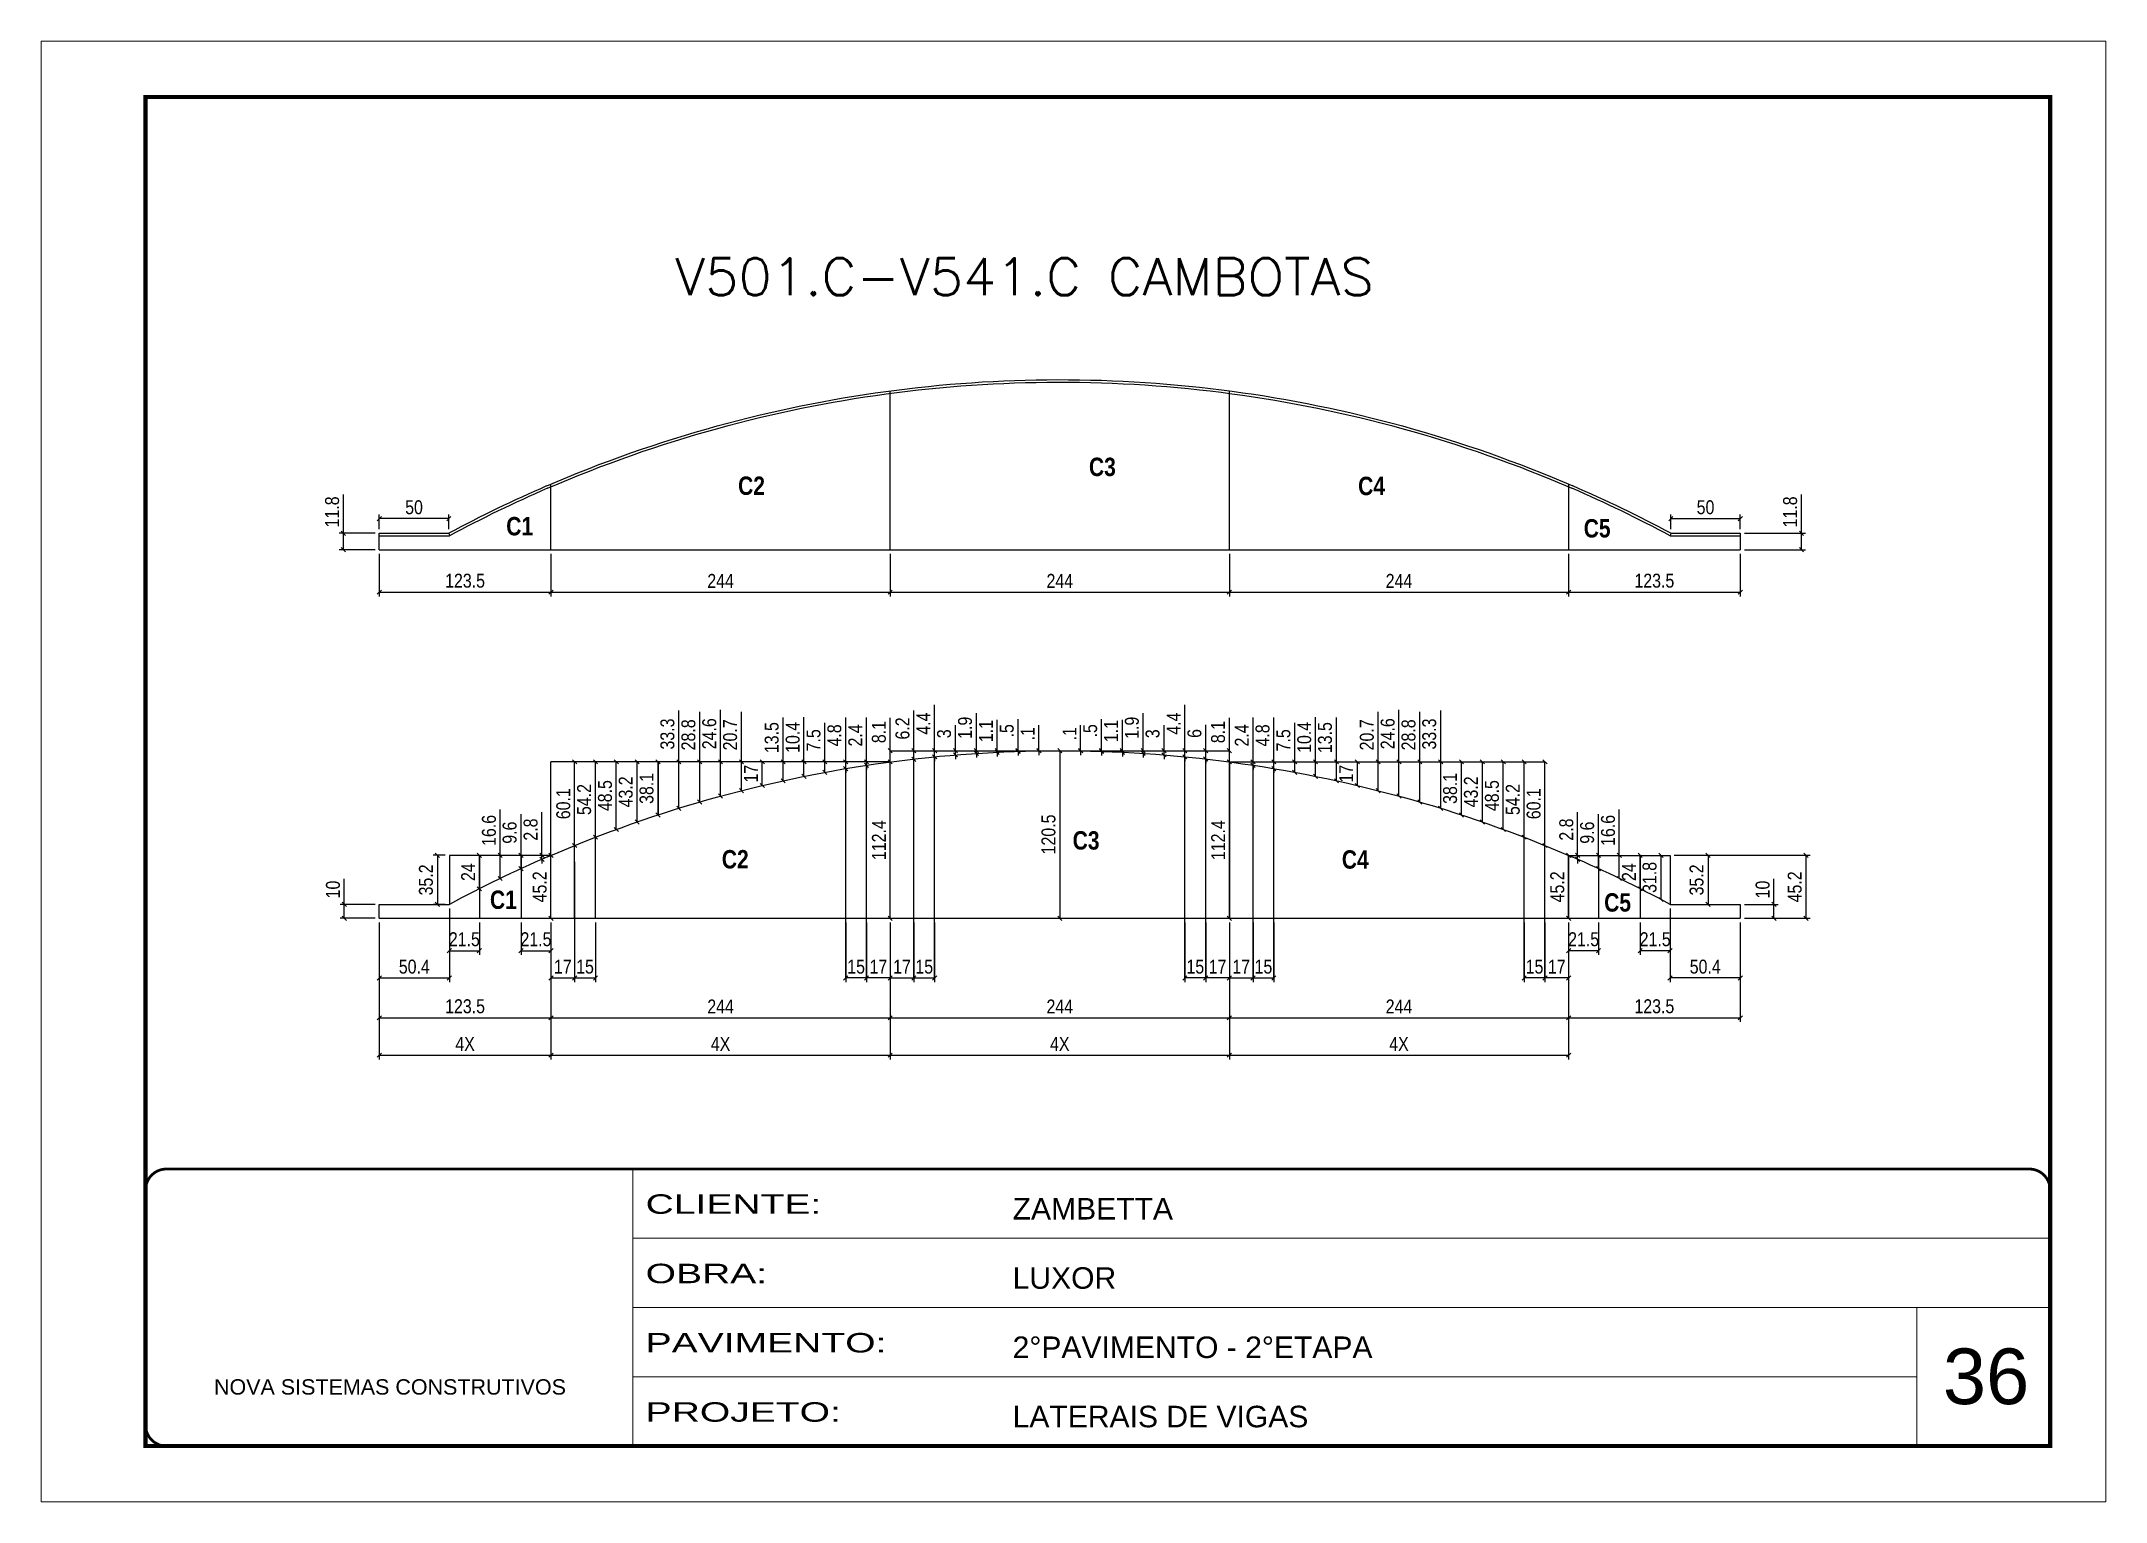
# Model space of a CAD drawing. Extents: x -15895 to 12929, y -2522 to 15173.
# Drawn here: x 8078 to 9563, y 4369 to 5419 of the extents above; entities that cross this region are included whole.
import ezdxf

# ---------------------------------------------------------------- set-up
doc = ezdxf.new("R2010")
doc.units = 0
doc.header["$PDMODE"] = 35
doc.header["$PDSIZE"] = -10
doc.linetypes.add('CONTINUO', pattern=[0])
doc.linetypes.add('DASHED', pattern=[0.75, 0.5, -0.25])
for name, color, linetype, lineweight in [('CARIMBO', 255, 'Continuous', 9), ('Folhas', 255, 'Continuous', 9), ('SARRAFO DE PRESSAO', 251, 'DASHED', 9), ('Texto Seção', 7, 'Continuous', 15)]:
    doc.layers.add(name, color=color, linetype=linetype, lineweight=lineweight)
for name, color, linetype in [('COTA', 241, 'Continuous'), ('NOMENCLATURA', 7, 'Continuous'), ('Painéis', 200, 'Continuous')]:
    doc.layers.add(name, color=color, linetype=linetype)
doc.styles.add('ARIAL', font='arial.ttf')
doc.styles.add('COTA TECNICA', font='techl___.ttf', dxfattribs={"height": 10})
doc.styles.add('REGUA-120', font='ROMANS.shx', dxfattribs={"height": 15})
doc.styles.add('TECNICA', font='techb___.ttf', dxfattribs={"height": 10})
doc.styles.add('Tecnologia', font='')
doc.styles.get('Tecnologia').set_extended_font_data('Forgotten Futurist')
doc.dimstyles.new('PAINEL', dxfattribs={"dimtxt": 10, "dimasz": 3, "dimexe": 3, "dimexo": 3, "dimgap": 3, "dimtad": 1, "dimdec": 1, "dimzin": 12, "dimdsep": 46, "dimtxsty": 'COTA TECNICA', "dimblk1": 'OBLIQUE', "dimblk2": 'OBLIQUE', "dimsah": 1, "dimcen": 0.9, "dimclrd": 4, "dimclre": 4, "dimclrt": 240, "dimadec": 1, "dimazin": 3, "dimtfac": 1, "dimtdec": 1, "dimtmove": 0, "dimatfit": 3, "dimfxl": 1, "dimtolj": 1, "dimtzin": 12, "dimarcsym": 0})

msp = doc.modelspace()

# ---------------------------------------------------------------- texts
at = {"layer": 'CARIMBO', "style": 'ARIAL'}
msp.add_text('36', height=40, dxfattribs=at).set_placement((9445.73, 4439.4))
at = {"layer": 'NOMENCLATURA', "style": 'TECNICA'}
for s, p in [('C3', (8831.49, 5106.69)), ('C2', (8579.1, 5093.14)), ('C4', (9025.12, 5092.98)), ('C1', (8412.33, 5064.03)), ('C5', (9187.39, 5062.5)), ('C3', (8819.77, 4838.13)), ('C2', (8567.39, 4824.58)), ('C4', (9013.4, 4824.42)), ('C1', (8400.61, 4795.47)), ('C5', (9202.1, 4793.52))]:
    msp.add_text(s, height=13.2, dxfattribs=at).set_placement(p)
at = {"layer": 'Texto Seção', "style": 'REGUA-120', "width": 1.05}
msp.add_text('V501.C-V541.C CAMBOTAS', height=26.5859, dxfattribs=at).set_placement((8533.93, 5236.66))

# ---------------------------------------------------------------- blocks, each defined once
blk = doc.blocks.new('9999999999')
at = {"color": 30, "linetype": 'CONTINUO'}
for p, q in [((98564.6, 34230.2), (98564.6, 34429.4)), ((98564.6, 34379.6), (99584, 34379.6)), ((98564.6, 34329.8), (99488, 34329.8)), ((99584, 34329.8), (99488, 34329.8)), ((99488, 34329.8), (99488, 34230.2)), ((98564.6, 34280), (99488, 34280))]:
    blk.add_line(p, q, dxfattribs=at)
at = {"color": 30, "linetype": 'CONTINUO', "const_width": 2}
blk.add_lwpolyline([(99584, 34230.2), (99584, 34414.4, 0.414214), (99569, 34429.4), (98229, 34429.4, 0.414214), (98214, 34414.4), (98214, 34245.2, 0.414214), (98229, 34230.2), (99584, 34230.2)], format="xyb", dxfattribs=at)
at = {"layer": 'Folhas'}
blk.add_lwpolyline([(98139, 34190.2), (99624, 34190.2), (99624, 35240.2), (98139, 35240.2)], close=True, dxfattribs=at)
at = {"layer": 'Folhas', "color": 30, "const_width": 3}
blk.add_lwpolyline([(98214, 34230.2), (99584, 34230.2), (99584, 35200.2), (98214, 35200.2)], close=True, dxfattribs=at)
at = {"color": 7, "linetype": 'Continuous', "ltscale": 5, "style": 'ARIAL'}
for s, height, p in [('ZAMBETTA', 15.48, (98837.7, 34393.1)), ('LUXOR', 15.48, (98837.7, 34343.3)), ('2°PAVIMENTO - 2°ETAPA', 15.483, (98837.7, 34293.5)), ('NOVA SISTEMAS CONSTRUTIVOS', 11.059, (98263.2, 34267.2)), ('LATERAIS DE VIGAS', 15.483, (98837.7, 34243.7))]:
    blk.add_text(s, height=height, dxfattribs=at).set_placement(p)
at = {"layer": 'Folhas', "color": 7, "style": 'Tecnologia', "width": 1.5}
for s, p in [('CLIENTE:', (98573.7, 34397.2)), ('OBRA:', (98573.7, 34347.3)), ('PAVIMENTO:', (98573.7, 34297.5)), ('PROJETO:', (98573.7, 34247.7))]:
    blk.add_text(s, height=14, dxfattribs=at).set_placement(p)
blk = doc.blocks.new('_Oblique')
at = {"color": 0, "linetype": 'ByBlock', "lineweight": -2}
blk.add_line((-0.5, -0.5), (0.5, 0.5), dxfattribs=at)
blk = doc.blocks.new('*D2421')
at = {"layer": 'COTA', "color": 4, "lineweight": -2, "transparency": 16777216}
for p, q in [((8444.5, 4785.7), (8444.5, 4714.2)), ((8321, 4779.3), (8321, 4714.2)), ((8321, 4717.2), (8444.5, 4717.2))]:
    blk.add_line(p, q, dxfattribs=at)
at = {"layer": 'Defpoints', "color": 0, "transparency": 16777216}
for p in [(8321, 4782.3), (8444.5, 4788.7), (8444.5, 4717.2)]:
    blk.add_point(p, dxfattribs=at)
at = {"layer": 'COTA', "color": 4, "lineweight": -2, "transparency": 16777216, "xscale": 3, "yscale": 3, "zscale": 3, "rotation": 180}
blk.add_blockref('_Oblique', (8321, 4717.2), dxfattribs=at)
at = {"layer": 'COTA', "color": 4, "lineweight": -2, "transparency": 16777216, "xscale": 3, "yscale": 3, "zscale": 3}
blk.add_blockref('_Oblique', (8444.5, 4717.2), dxfattribs=at)
at = {"layer": 'COTA', "color": 240, "transparency": 16777216, "insert": (8382.7, 4725.4), "char_height": 10, "attachment_point": 5, "style": 'COTA TECNICA'}
blk.add_mtext('\\A1;123.5', dxfattribs=at)
blk = doc.blocks.new('*D2422')
at = {"layer": 'COTA', "color": 4, "lineweight": -2, "transparency": 16777216}
for p, q in [((8444.5, 4785.7), (8444.5, 4714.2)), ((8688.5, 4785.7), (8688.5, 4714.2)), ((8444.5, 4717.2), (8688.5, 4717.2))]:
    blk.add_line(p, q, dxfattribs=at)
at = {"layer": 'Defpoints', "color": 0, "transparency": 16777216}
for p in [(8444.5, 4788.7), (8688.5, 4788.7), (8688.5, 4717.2)]:
    blk.add_point(p, dxfattribs=at)
at = {"layer": 'COTA', "color": 4, "lineweight": -2, "transparency": 16777216, "xscale": 3, "yscale": 3, "zscale": 3, "rotation": 180}
blk.add_blockref('_Oblique', (8444.5, 4717.2), dxfattribs=at)
at = {"layer": 'COTA', "color": 4, "lineweight": -2, "transparency": 16777216, "xscale": 3, "yscale": 3, "zscale": 3}
blk.add_blockref('_Oblique', (8688.5, 4717.2), dxfattribs=at)
at = {"layer": 'COTA', "color": 240, "transparency": 16777216, "insert": (8566.5, 4725.3), "char_height": 10, "attachment_point": 5, "style": 'COTA TECNICA'}
blk.add_mtext('\\A1;244', dxfattribs=at)
blk = doc.blocks.new('*D2423')
at = {"layer": 'COTA', "color": 4, "lineweight": -2, "transparency": 16777216}
for p, q in [((8688.5, 4785.7), (8688.5, 4714.2)), ((8932.5, 4785.7), (8932.5, 4714.2)), ((8688.5, 4717.2), (8932.5, 4717.2))]:
    blk.add_line(p, q, dxfattribs=at)
at = {"layer": 'Defpoints', "color": 0, "transparency": 16777216}
for p in [(8688.5, 4788.7), (8932.5, 4788.7), (8932.5, 4717.2)]:
    blk.add_point(p, dxfattribs=at)
at = {"layer": 'COTA', "color": 4, "lineweight": -2, "transparency": 16777216, "xscale": 3, "yscale": 3, "zscale": 3, "rotation": 180}
blk.add_blockref('_Oblique', (8688.5, 4717.2), dxfattribs=at)
at = {"layer": 'COTA', "color": 4, "lineweight": -2, "transparency": 16777216, "xscale": 3, "yscale": 3, "zscale": 3}
blk.add_blockref('_Oblique', (8932.5, 4717.2), dxfattribs=at)
at = {"layer": 'COTA', "color": 240, "transparency": 16777216, "insert": (8810.5, 4725.3), "char_height": 10, "attachment_point": 5, "style": 'COTA TECNICA'}
blk.add_mtext('\\A1;244', dxfattribs=at)
blk = doc.blocks.new('*D2424')
at = {"layer": 'COTA', "color": 4, "lineweight": -2, "transparency": 16777216}
for p, q in [((8932.5, 4785.7), (8932.5, 4714.2)), ((9176.5, 4785.7), (9176.5, 4714.2)), ((8932.5, 4717.2), (9176.5, 4717.2))]:
    blk.add_line(p, q, dxfattribs=at)
at = {"layer": 'Defpoints', "color": 0, "transparency": 16777216}
for p in [(8932.5, 4788.7), (9176.5, 4788.7), (9176.5, 4717.2)]:
    blk.add_point(p, dxfattribs=at)
at = {"layer": 'COTA', "color": 4, "lineweight": -2, "transparency": 16777216, "xscale": 3, "yscale": 3, "zscale": 3, "rotation": 180}
blk.add_blockref('_Oblique', (8932.5, 4717.2), dxfattribs=at)
at = {"layer": 'COTA', "color": 4, "lineweight": -2, "transparency": 16777216, "xscale": 3, "yscale": 3, "zscale": 3}
blk.add_blockref('_Oblique', (9176.5, 4717.2), dxfattribs=at)
at = {"layer": 'COTA', "color": 240, "transparency": 16777216, "insert": (9054.5, 4725.3), "char_height": 10, "attachment_point": 5, "style": 'COTA TECNICA'}
blk.add_mtext('\\A1;244', dxfattribs=at)
blk = doc.blocks.new('*D2425')
at = {"layer": 'COTA', "color": 4, "lineweight": -2, "transparency": 16777216}
for p, q in [((9176.5, 4785.7), (9176.5, 4714.2)), ((9300, 4785.7), (9300, 4714.2)), ((9176.5, 4717.2), (9300, 4717.2))]:
    blk.add_line(p, q, dxfattribs=at)
at = {"layer": 'Defpoints', "color": 0, "transparency": 16777216}
for p in [(9176.5, 4788.7), (9300, 4788.7), (9300, 4717.2)]:
    blk.add_point(p, dxfattribs=at)
at = {"layer": 'COTA', "color": 4, "lineweight": -2, "transparency": 16777216, "xscale": 3, "yscale": 3, "zscale": 3, "rotation": 180}
blk.add_blockref('_Oblique', (9176.5, 4717.2), dxfattribs=at)
at = {"layer": 'COTA', "color": 4, "lineweight": -2, "transparency": 16777216, "xscale": 3, "yscale": 3, "zscale": 3}
blk.add_blockref('_Oblique', (9300, 4717.2), dxfattribs=at)
at = {"layer": 'COTA', "color": 240, "transparency": 16777216, "insert": (9238.2, 4725.4), "char_height": 10, "attachment_point": 5, "style": 'COTA TECNICA'}
blk.add_mtext('\\A1;123.5', dxfattribs=at)
blk = doc.blocks.new('*D2426')
at = {"layer": 'COTA', "color": 4, "lineweight": -2, "transparency": 16777216}
for p, q in [((9324.2, 4798.7), (9324.2, 4817.2)), ((9303, 4798.7), (9327.2, 4798.7)), ((9324.2, 4788.7), (9324.2, 4798.7)), ((9303, 4788.7), (9327.2, 4788.7))]:
    blk.add_line(p, q, dxfattribs=at)
at = {"layer": 'Defpoints', "color": 0, "transparency": 16777216}
for p in [(9300, 4798.7), (9324.2, 4798.7), (9300, 4788.7)]:
    blk.add_point(p, dxfattribs=at)
at = {"layer": 'COTA', "color": 4, "lineweight": -2, "transparency": 16777216, "xscale": 3, "yscale": 3, "zscale": 3}
for p, rotation in [((9324.2, 4798.7), 90), ((9324.2, 4788.7), 270)]:
    blk.add_blockref('_Oblique', p, dxfattribs=dict(at, rotation=rotation))
at = {"layer": 'COTA', "color": 240, "transparency": 16777216, "insert": (9316.1, 4809.4), "char_height": 10, "attachment_point": 5, "rotation": 90, "style": 'COTA TECNICA'}
blk.add_mtext('\\A1;10', dxfattribs=at)
blk = doc.blocks.new('*D2427')
at = {"layer": 'COTA', "color": 4, "lineweight": -2, "transparency": 16777216}
for p, q in [((8295.8, 4798.7), (8295.8, 4817.2)), ((8318, 4798.7), (8292.8, 4798.7)), ((8295.8, 4788.7), (8295.8, 4798.7)), ((8318, 4788.7), (8292.8, 4788.7))]:
    blk.add_line(p, q, dxfattribs=at)
at = {"layer": 'Defpoints', "color": 0, "transparency": 16777216}
for p in [(8295.8, 4798.7), (8321, 4798.7), (8321, 4788.7)]:
    blk.add_point(p, dxfattribs=at)
at = {"layer": 'COTA', "color": 4, "lineweight": -2, "transparency": 16777216, "xscale": 3, "yscale": 3, "zscale": 3}
for p, rotation in [((8295.8, 4798.7), 90), ((8295.8, 4788.7), 270)]:
    blk.add_blockref('_Oblique', p, dxfattribs=dict(at, rotation=rotation))
at = {"layer": 'COTA', "color": 240, "transparency": 16777216, "insert": (8287.7, 4809.4), "char_height": 10, "attachment_point": 5, "rotation": 90, "style": 'COTA TECNICA'}
blk.add_mtext('\\A1;10', dxfattribs=at)
blk = doc.blocks.new('*D2428')
at = {"layer": 'COTA', "color": 4, "lineweight": -2, "transparency": 16777216}
blk.add_line((8444.5, 4788.7), (8444.5, 4834), dxfattribs=at)
at = {"layer": 'Defpoints', "color": 0, "transparency": 16777216}
for p in [(8444.5, 4834), (8444.5, 4834), (8444.5, 4788.7)]:
    blk.add_point(p, dxfattribs=at)
at = {"layer": 'COTA', "color": 4, "lineweight": -2, "transparency": 16777216, "xscale": 3, "yscale": 3, "zscale": 3}
for p, rotation in [((8444.5, 4834), 90), ((8444.5, 4788.7), 270)]:
    blk.add_blockref('_Oblique', p, dxfattribs=dict(at, rotation=rotation))
at = {"layer": 'COTA', "color": 240, "transparency": 16777216, "insert": (8436.4, 4811.3), "char_height": 10, "attachment_point": 5, "rotation": 90, "style": 'COTA TECNICA'}
blk.add_mtext('\\A1;45.2', dxfattribs=at)
blk = doc.blocks.new('*D2429')
at = {"layer": 'COTA', "color": 4, "lineweight": -2, "transparency": 16777216}
blk.add_line((8688.5, 4788.7), (8688.5, 4901.2), dxfattribs=at)
at = {"layer": 'Defpoints', "color": 0, "transparency": 16777216}
for p in [(8688.5, 4901.2), (8688.5, 4901.2), (8688.5, 4788.7)]:
    blk.add_point(p, dxfattribs=at)
at = {"layer": 'COTA', "color": 4, "lineweight": -2, "transparency": 16777216, "xscale": 3, "yscale": 3, "zscale": 3}
for p, rotation in [((8688.5, 4901.2), 90), ((8688.5, 4788.7), 270)]:
    blk.add_blockref('_Oblique', p, dxfattribs=dict(at, rotation=rotation))
at = {"layer": 'COTA', "color": 240, "transparency": 16777216, "insert": (8680.4, 4844.9), "char_height": 10, "attachment_point": 5, "rotation": 90, "style": 'COTA TECNICA'}
blk.add_mtext('\\A1;112.4', dxfattribs=at)
blk = doc.blocks.new('*D2430')
at = {"layer": 'COTA', "color": 4, "lineweight": -2, "transparency": 16777216}
blk.add_line((8932.5, 4901.2), (8932.5, 4788.7), dxfattribs=at)
at = {"layer": 'Defpoints', "color": 0, "transparency": 16777216}
for p in [(8932.5, 4901.2), (8932.5, 4788.7), (8932.5, 4788.7)]:
    blk.add_point(p, dxfattribs=at)
at = {"layer": 'COTA', "color": 4, "lineweight": -2, "transparency": 16777216, "xscale": 3, "yscale": 3, "zscale": 3}
for p, rotation in [((8932.5, 4901.2), 90), ((8932.5, 4788.7), 270)]:
    blk.add_blockref('_Oblique', p, dxfattribs=dict(at, rotation=rotation))
at = {"layer": 'COTA', "color": 240, "transparency": 16777216, "insert": (8924.4, 4844.9), "char_height": 10, "attachment_point": 5, "rotation": 90, "style": 'COTA TECNICA'}
blk.add_mtext('\\A1;112.4', dxfattribs=at)
blk = doc.blocks.new('*D2431')
at = {"layer": 'COTA', "color": 4, "lineweight": -2, "transparency": 16777216}
blk.add_line((9176.5, 4788.7), (9176.5, 4834), dxfattribs=at)
at = {"layer": 'Defpoints', "color": 0, "transparency": 16777216}
for p in [(9176.5, 4834), (9176.5, 4834), (9176.5, 4788.7)]:
    blk.add_point(p, dxfattribs=at)
at = {"layer": 'COTA', "color": 4, "lineweight": -2, "transparency": 16777216, "xscale": 3, "yscale": 3, "zscale": 3}
for p, rotation in [((9176.5, 4834), 90), ((9176.5, 4788.7), 270)]:
    blk.add_blockref('_Oblique', p, dxfattribs=dict(at, rotation=rotation))
at = {"layer": 'COTA', "color": 240, "transparency": 16777216, "insert": (9168.4, 4811.3), "char_height": 10, "attachment_point": 5, "rotation": 90, "style": 'COTA TECNICA'}
blk.add_mtext('\\A1;45.2', dxfattribs=at)
blk = doc.blocks.new('*D2432')
at = {"layer": 'COTA', "color": 4, "lineweight": -2, "transparency": 16777216}
for p, q in [((8368.4, 4834), (8359.8, 4834)), ((8362.8, 4834), (8362.8, 4798.7)), ((8368.4, 4798.7), (8359.8, 4798.7))]:
    blk.add_line(p, q, dxfattribs=at)
at = {"layer": 'Defpoints', "color": 0, "transparency": 16777216}
for p in [(8371.4, 4834), (8362.8, 4798.7), (8371.4, 4798.7)]:
    blk.add_point(p, dxfattribs=at)
at = {"layer": 'COTA', "color": 4, "lineweight": -2, "transparency": 16777216, "xscale": 3, "yscale": 3, "zscale": 3}
for p, rotation in [((8362.8, 4834), 90), ((8362.8, 4798.7), 270)]:
    blk.add_blockref('_Oblique', p, dxfattribs=dict(at, rotation=rotation))
at = {"layer": 'COTA', "color": 240, "transparency": 16777216, "insert": (8354.6, 4816.3), "char_height": 10, "attachment_point": 5, "rotation": 90, "style": 'COTA TECNICA'}
blk.add_mtext('\\A1;35.2', dxfattribs=at)
blk = doc.blocks.new('*D2433')
at = {"layer": 'COTA', "color": 4, "lineweight": -2, "transparency": 16777216}
for p, q in [((8321, 4785.7), (8321, 4742.8)), ((8371.4, 4795.7), (8371.4, 4742.8)), ((8321, 4745.8), (8371.4, 4745.8))]:
    blk.add_line(p, q, dxfattribs=at)
at = {"layer": 'Defpoints', "color": 0, "transparency": 16777216}
for p in [(8371.4, 4798.7), (8321, 4788.7), (8371.4, 4745.8)]:
    blk.add_point(p, dxfattribs=at)
at = {"layer": 'COTA', "color": 4, "lineweight": -2, "transparency": 16777216, "xscale": 3, "yscale": 3, "zscale": 3, "rotation": 180}
blk.add_blockref('_Oblique', (8321, 4745.8), dxfattribs=at)
at = {"layer": 'COTA', "color": 4, "lineweight": -2, "transparency": 16777216, "xscale": 3, "yscale": 3, "zscale": 3}
blk.add_blockref('_Oblique', (8371.4, 4745.8), dxfattribs=at)
at = {"layer": 'COTA', "color": 240, "transparency": 16777216, "insert": (8346.2, 4753.9), "char_height": 10, "attachment_point": 5, "style": 'COTA TECNICA'}
blk.add_mtext('\\A1;50.4', dxfattribs=at)
blk = doc.blocks.new('*D2435')
at = {"layer": 'COTA', "color": 4, "lineweight": -2, "transparency": 16777216}
for p, q in [((9252.5, 4834), (9279.8, 4834)), ((9276.8, 4834), (9276.8, 4798.7)), ((9252.5, 4798.7), (9279.8, 4798.7))]:
    blk.add_line(p, q, dxfattribs=at)
at = {"layer": 'Defpoints', "color": 0, "transparency": 16777216}
for p in [(9249.5, 4834), (9249.5, 4798.7), (9276.8, 4798.7)]:
    blk.add_point(p, dxfattribs=at)
at = {"layer": 'COTA', "color": 4, "lineweight": -2, "transparency": 16777216, "xscale": 3, "yscale": 3, "zscale": 3}
for p, rotation in [((9276.8, 4834), 90), ((9276.8, 4798.7), 270)]:
    blk.add_blockref('_Oblique', p, dxfattribs=dict(at, rotation=rotation))
at = {"layer": 'COTA', "color": 240, "transparency": 16777216, "insert": (9268.6, 4816.3), "char_height": 10, "attachment_point": 5, "rotation": 90, "style": 'COTA TECNICA'}
blk.add_mtext('\\A1;35.2', dxfattribs=at)
blk = doc.blocks.new('*D2437')
at = {"layer": 'COTA', "color": 4, "lineweight": -2, "transparency": 16777216}
blk.add_line((8393, 4809.9), (8393, 4834), dxfattribs=at)
at = {"layer": 'Defpoints', "color": 0, "transparency": 16777216}
for p in [(8393, 4834), (8393, 4834), (8393, 4809.9)]:
    blk.add_point(p, dxfattribs=at)
at = {"layer": 'COTA', "color": 4, "lineweight": -2, "transparency": 16777216, "xscale": 3, "yscale": 3, "zscale": 3}
for p, rotation in [((8393, 4834), 90), ((8393, 4809.9), 270)]:
    blk.add_blockref('_Oblique', p, dxfattribs=dict(at, rotation=rotation))
at = {"layer": 'COTA', "color": 240, "transparency": 16777216, "insert": (8384.9, 4821.9), "char_height": 10, "attachment_point": 5, "rotation": 90, "style": 'COTA TECNICA'}
blk.add_mtext('\\A1;24', dxfattribs=at)
blk = doc.blocks.new('*D2438')
at = {"layer": 'COTA', "color": 4, "lineweight": -2, "transparency": 16777216}
for p, q in [((8408, 4834), (8408, 4866.9)), ((8408, 4817.3), (8408, 4834))]:
    blk.add_line(p, q, dxfattribs=at)
at = {"layer": 'Defpoints', "color": 0, "transparency": 16777216}
for p in [(8408, 4834), (8408, 4834), (8408, 4817.3)]:
    blk.add_point(p, dxfattribs=at)
at = {"layer": 'COTA', "color": 4, "lineweight": -2, "transparency": 16777216, "xscale": 3, "yscale": 3, "zscale": 3}
for p, rotation in [((8408, 4834), 90), ((8408, 4817.3), 270)]:
    blk.add_blockref('_Oblique', p, dxfattribs=dict(at, rotation=rotation))
at = {"layer": 'COTA', "color": 240, "transparency": 16777216, "insert": (8399.9, 4851.9), "char_height": 10, "attachment_point": 5, "rotation": 90, "style": 'COTA TECNICA'}
blk.add_mtext('\\A1;16.6', dxfattribs=at)
blk = doc.blocks.new('*D2439')
at = {"layer": 'COTA', "color": 4, "lineweight": -2, "transparency": 16777216}
for p, q in [((8423, 4834), (8423, 4863.7)), ((8423, 4824.4), (8423, 4834))]:
    blk.add_line(p, q, dxfattribs=at)
at = {"layer": 'Defpoints', "color": 0, "transparency": 16777216}
for p in [(8423, 4834), (8423, 4834), (8423, 4824.4)]:
    blk.add_point(p, dxfattribs=at)
at = {"layer": 'COTA', "color": 4, "lineweight": -2, "transparency": 16777216, "xscale": 3, "yscale": 3, "zscale": 3}
for p, rotation in [((8423, 4834), 90), ((8423, 4824.4), 270)]:
    blk.add_blockref('_Oblique', p, dxfattribs=dict(at, rotation=rotation))
at = {"layer": 'COTA', "color": 240, "transparency": 16777216, "insert": (8414.8, 4850.3), "char_height": 10, "attachment_point": 5, "rotation": 90, "style": 'COTA TECNICA'}
blk.add_mtext('\\A1;9.6', dxfattribs=at)
blk = doc.blocks.new('*D2440')
at = {"layer": 'COTA', "color": 4, "lineweight": -2, "transparency": 16777216}
for p, q in [((8438, 4834), (8438, 4865)), ((8438, 4831.1), (8438, 4834)), ((8438, 4831.1), (8438, 4828.1))]:
    blk.add_line(p, q, dxfattribs=at)
at = {"layer": 'Defpoints', "color": 0, "transparency": 16777216}
for p in [(8438, 4834), (8438, 4834), (8438, 4831.1)]:
    blk.add_point(p, dxfattribs=at)
at = {"layer": 'COTA', "color": 4, "lineweight": -2, "transparency": 16777216, "xscale": 3, "yscale": 3, "zscale": 3}
for p, rotation in [((8438, 4834), 270), ((8438, 4831.1), 90)]:
    blk.add_blockref('_Oblique', p, dxfattribs=dict(at, rotation=rotation))
at = {"layer": 'COTA', "color": 240, "transparency": 16777216, "insert": (8429.9, 4852.5), "char_height": 10, "attachment_point": 5, "rotation": 90, "style": 'COTA TECNICA'}
blk.add_mtext('\\A1;2.8', dxfattribs=at)
blk = doc.blocks.new('*D2441')
at = {"layer": 'COTA', "color": 4, "lineweight": -2, "transparency": 16777216}
blk.add_line((8461.5, 4841.1), (8461.5, 4901.2), dxfattribs=at)
at = {"layer": 'Defpoints', "color": 0, "transparency": 16777216}
for p in [(8461.5, 4901.2), (8461.5, 4901.2), (8461.5, 4841.1)]:
    blk.add_point(p, dxfattribs=at)
at = {"layer": 'COTA', "color": 4, "lineweight": -2, "transparency": 16777216, "xscale": 3, "yscale": 3, "zscale": 3}
for p, rotation in [((8461.5, 4901.2), 90), ((8461.5, 4841.1), 270)]:
    blk.add_blockref('_Oblique', p, dxfattribs=dict(at, rotation=rotation))
at = {"layer": 'COTA', "color": 240, "transparency": 16777216, "insert": (8453.4, 4871.1), "char_height": 10, "attachment_point": 5, "rotation": 90, "style": 'COTA TECNICA'}
blk.add_mtext('\\A1;60.1', dxfattribs=at)
blk = doc.blocks.new('*D2442')
at = {"layer": 'COTA', "color": 4, "lineweight": -2, "transparency": 16777216}
blk.add_line((8476.5, 4847), (8476.5, 4901.2), dxfattribs=at)
at = {"layer": 'Defpoints', "color": 0, "transparency": 16777216}
for p in [(8476.5, 4901.2), (8476.5, 4901.2), (8476.5, 4847)]:
    blk.add_point(p, dxfattribs=at)
at = {"layer": 'COTA', "color": 4, "lineweight": -2, "transparency": 16777216, "xscale": 3, "yscale": 3, "zscale": 3}
for p, rotation in [((8476.5, 4901.2), 90), ((8476.5, 4847), 270)]:
    blk.add_blockref('_Oblique', p, dxfattribs=dict(at, rotation=rotation))
at = {"layer": 'COTA', "color": 240, "transparency": 16777216, "insert": (8468.4, 4874.1), "char_height": 10, "attachment_point": 5, "rotation": 90, "style": 'COTA TECNICA'}
blk.add_mtext('\\A1;54.2', dxfattribs=at)
blk = doc.blocks.new('*D2444')
at = {"layer": 'COTA', "color": 4, "lineweight": -2, "transparency": 16777216}
blk.add_line((8506.5, 4858), (8506.5, 4901.2), dxfattribs=at)
at = {"layer": 'Defpoints', "color": 0, "transparency": 16777216}
for p in [(8506.5, 4901.2), (8506.5, 4901.2), (8506.5, 4858)]:
    blk.add_point(p, dxfattribs=at)
at = {"layer": 'COTA', "color": 4, "lineweight": -2, "transparency": 16777216, "xscale": 3, "yscale": 3, "zscale": 3}
for p, rotation in [((8506.5, 4901.2), 90), ((8506.5, 4858), 270)]:
    blk.add_blockref('_Oblique', p, dxfattribs=dict(at, rotation=rotation))
at = {"layer": 'COTA', "color": 240, "transparency": 16777216, "insert": (8498.3, 4879.6), "char_height": 10, "attachment_point": 5, "rotation": 90, "style": 'COTA TECNICA'}
blk.add_mtext('\\A1;43.2', dxfattribs=at)
blk = doc.blocks.new('*D2446')
at = {"layer": 'COTA', "color": 4, "lineweight": -2, "transparency": 16777216}
for p, q in [((8536.5, 4901.2), (8536.5, 4938.2)), ((8536.5, 4867.8), (8536.5, 4901.2))]:
    blk.add_line(p, q, dxfattribs=at)
at = {"layer": 'Defpoints', "color": 0, "transparency": 16777216}
for p in [(8536.5, 4901.2), (8536.5, 4901.2), (8536.5, 4867.8)]:
    blk.add_point(p, dxfattribs=at)
at = {"layer": 'COTA', "color": 4, "lineweight": -2, "transparency": 16777216, "xscale": 3, "yscale": 3, "zscale": 3}
for p, rotation in [((8536.5, 4901.2), 90), ((8536.5, 4867.8), 270)]:
    blk.add_blockref('_Oblique', p, dxfattribs=dict(at, rotation=rotation))
at = {"layer": 'COTA', "color": 240, "transparency": 16777216, "insert": (8528.3, 4921.2), "char_height": 10, "attachment_point": 5, "rotation": 90, "style": 'COTA TECNICA'}
blk.add_mtext('\\A1;33.3', dxfattribs=at)
blk = doc.blocks.new('*D2447')
at = {"layer": 'COTA', "color": 4, "lineweight": -2, "transparency": 16777216}
for p, q in [((8551.5, 4901.2), (8551.5, 4937.1)), ((8551.5, 4872.3), (8551.5, 4901.2))]:
    blk.add_line(p, q, dxfattribs=at)
at = {"layer": 'Defpoints', "color": 0, "transparency": 16777216}
for p in [(8551.5, 4901.2), (8551.5, 4901.2), (8551.5, 4872.3)]:
    blk.add_point(p, dxfattribs=at)
at = {"layer": 'COTA', "color": 4, "lineweight": -2, "transparency": 16777216, "xscale": 3, "yscale": 3, "zscale": 3}
for p, rotation in [((8551.5, 4901.2), 90), ((8551.5, 4872.3), 270)]:
    blk.add_blockref('_Oblique', p, dxfattribs=dict(at, rotation=rotation))
at = {"layer": 'COTA', "color": 240, "transparency": 16777216, "insert": (8543.4, 4920.6), "char_height": 10, "attachment_point": 5, "rotation": 90, "style": 'COTA TECNICA'}
blk.add_mtext('\\A1;28.8', dxfattribs=at)
blk = doc.blocks.new('*D2448')
at = {"layer": 'COTA', "color": 4, "lineweight": -2, "transparency": 16777216}
for p, q in [((8566.5, 4901.2), (8566.5, 4938.7)), ((8566.5, 4876.6), (8566.5, 4901.2))]:
    blk.add_line(p, q, dxfattribs=at)
at = {"layer": 'Defpoints', "color": 0, "transparency": 16777216}
for p in [(8566.5, 4901.2), (8566.5, 4901.2), (8566.5, 4876.6)]:
    blk.add_point(p, dxfattribs=at)
at = {"layer": 'COTA', "color": 4, "lineweight": -2, "transparency": 16777216, "xscale": 3, "yscale": 3, "zscale": 3}
for p, rotation in [((8566.5, 4901.2), 90), ((8566.5, 4876.6), 270)]:
    blk.add_blockref('_Oblique', p, dxfattribs=dict(at, rotation=rotation))
at = {"layer": 'COTA', "color": 240, "transparency": 16777216, "insert": (8558.4, 4921.4), "char_height": 10, "attachment_point": 5, "rotation": 90, "style": 'COTA TECNICA'}
blk.add_mtext('\\A1;24.6', dxfattribs=at)
blk = doc.blocks.new('*D2449')
at = {"layer": 'COTA', "color": 4, "lineweight": -2, "transparency": 16777216}
for p, q in [((8581.5, 4901.2), (8581.5, 4937.1)), ((8581.5, 4880.5), (8581.5, 4901.2))]:
    blk.add_line(p, q, dxfattribs=at)
at = {"layer": 'Defpoints', "color": 0, "transparency": 16777216}
for p in [(8581.5, 4901.2), (8581.5, 4901.2), (8581.5, 4880.5)]:
    blk.add_point(p, dxfattribs=at)
at = {"layer": 'COTA', "color": 4, "lineweight": -2, "transparency": 16777216, "xscale": 3, "yscale": 3, "zscale": 3}
for p, rotation in [((8581.5, 4901.2), 90), ((8581.5, 4880.5), 270)]:
    blk.add_blockref('_Oblique', p, dxfattribs=dict(at, rotation=rotation))
at = {"layer": 'COTA', "color": 240, "transparency": 16777216, "insert": (8573.4, 4920.6), "char_height": 10, "attachment_point": 5, "rotation": 90, "style": 'COTA TECNICA'}
blk.add_mtext('\\A1;20.7', dxfattribs=at)
blk = doc.blocks.new('*D2450')
at = {"layer": 'COTA', "color": 4, "lineweight": -2, "transparency": 16777216}
blk.add_line((8596.5, 4884.2), (8596.5, 4901.2), dxfattribs=at)
at = {"layer": 'Defpoints', "color": 0, "transparency": 16777216}
for p in [(8596.5, 4901.2), (8596.5, 4901.2), (8596.5, 4884.2)]:
    blk.add_point(p, dxfattribs=at)
at = {"layer": 'COTA', "color": 4, "lineweight": -2, "transparency": 16777216, "xscale": 3, "yscale": 3, "zscale": 3}
for p, rotation in [((8596.5, 4901.2), 90), ((8596.5, 4884.2), 270)]:
    blk.add_blockref('_Oblique', p, dxfattribs=dict(at, rotation=rotation))
at = {"layer": 'COTA', "color": 240, "transparency": 16777216, "insert": (8588.4, 4892.7), "char_height": 10, "attachment_point": 5, "rotation": 90, "style": 'COTA TECNICA'}
blk.add_mtext('\\A1;17', dxfattribs=at)
blk = doc.blocks.new('*D2451')
at = {"layer": 'COTA', "color": 4, "lineweight": -2, "transparency": 16777216}
for p, q in [((8611.5, 4901.2), (8611.5, 4933)), ((8611.5, 4887.6), (8611.5, 4901.2))]:
    blk.add_line(p, q, dxfattribs=at)
at = {"layer": 'Defpoints', "color": 0, "transparency": 16777216}
for p in [(8611.5, 4901.2), (8611.5, 4901.2), (8611.5, 4887.6)]:
    blk.add_point(p, dxfattribs=at)
at = {"layer": 'COTA', "color": 4, "lineweight": -2, "transparency": 16777216, "xscale": 3, "yscale": 3, "zscale": 3}
for p, rotation in [((8611.5, 4901.2), 90), ((8611.5, 4887.6), 270)]:
    blk.add_blockref('_Oblique', p, dxfattribs=dict(at, rotation=rotation))
at = {"layer": 'COTA', "color": 240, "transparency": 16777216, "insert": (8603.3, 4918.6), "char_height": 10, "attachment_point": 5, "rotation": 90, "style": 'COTA TECNICA'}
blk.add_mtext('\\A1;13.5', dxfattribs=at)
blk = doc.blocks.new('*D2452')
at = {"layer": 'COTA', "color": 4, "lineweight": -2, "transparency": 16777216}
for p, q in [((8626.5, 4901.2), (8626.5, 4933.4)), ((8626.5, 4890.8), (8626.5, 4901.2))]:
    blk.add_line(p, q, dxfattribs=at)
at = {"layer": 'Defpoints', "color": 0, "transparency": 16777216}
for p in [(8626.5, 4901.2), (8626.5, 4901.2), (8626.5, 4890.8)]:
    blk.add_point(p, dxfattribs=at)
at = {"layer": 'COTA', "color": 4, "lineweight": -2, "transparency": 16777216, "xscale": 3, "yscale": 3, "zscale": 3}
for p, rotation in [((8626.5, 4901.2), 90), ((8626.5, 4890.8), 270)]:
    blk.add_blockref('_Oblique', p, dxfattribs=dict(at, rotation=rotation))
at = {"layer": 'COTA', "color": 240, "transparency": 16777216, "insert": (8618.4, 4918.8), "char_height": 10, "attachment_point": 5, "rotation": 90, "style": 'COTA TECNICA'}
blk.add_mtext('\\A1;10.4', dxfattribs=at)
blk = doc.blocks.new('*D2453')
at = {"layer": 'COTA', "color": 4, "lineweight": -2, "transparency": 16777216}
for p, q in [((8641.5, 4901.2), (8641.5, 4929.3)), ((8641.5, 4893.7), (8641.5, 4901.2))]:
    blk.add_line(p, q, dxfattribs=at)
at = {"layer": 'Defpoints', "color": 0, "transparency": 16777216}
for p in [(8641.5, 4901.2), (8641.5, 4901.2), (8641.5, 4893.7)]:
    blk.add_point(p, dxfattribs=at)
at = {"layer": 'COTA', "color": 4, "lineweight": -2, "transparency": 16777216, "xscale": 3, "yscale": 3, "zscale": 3}
for p, rotation in [((8641.5, 4901.2), 90), ((8641.5, 4893.7), 270)]:
    blk.add_blockref('_Oblique', p, dxfattribs=dict(at, rotation=rotation))
at = {"layer": 'COTA', "color": 240, "transparency": 16777216, "insert": (8633.4, 4916.7), "char_height": 10, "attachment_point": 5, "rotation": 90, "style": 'COTA TECNICA'}
blk.add_mtext('\\A1;7.5', dxfattribs=at)
blk = doc.blocks.new('*D2454')
at = {"layer": 'COTA', "color": 4, "lineweight": -2, "transparency": 16777216}
for p, q in [((8656.5, 4901.2), (8656.5, 4933.2)), ((8656.5, 4896.3), (8656.5, 4901.2)), ((8656.5, 4896.3), (8656.5, 4893.3))]:
    blk.add_line(p, q, dxfattribs=at)
at = {"layer": 'Defpoints', "color": 0, "transparency": 16777216}
for p in [(8656.5, 4901.2), (8656.5, 4901.2), (8656.5, 4896.3)]:
    blk.add_point(p, dxfattribs=at)
at = {"layer": 'COTA', "color": 4, "lineweight": -2, "transparency": 16777216, "xscale": 3, "yscale": 3, "zscale": 3}
for p, rotation in [((8656.5, 4901.2), 270), ((8656.5, 4896.3), 90)]:
    blk.add_blockref('_Oblique', p, dxfattribs=dict(at, rotation=rotation))
at = {"layer": 'COTA', "color": 240, "transparency": 16777216, "insert": (8648.4, 4920.2), "char_height": 10, "attachment_point": 5, "rotation": 90, "style": 'COTA TECNICA'}
blk.add_mtext('\\A1;4.8', dxfattribs=at)
blk = doc.blocks.new('*D2455')
at = {"layer": 'COTA', "color": 4, "lineweight": -2, "transparency": 16777216}
for p, q in [((8671.5, 4901.2), (8671.5, 4933.2)), ((8671.5, 4898.7), (8671.5, 4901.2)), ((8671.5, 4898.7), (8671.5, 4895.7))]:
    blk.add_line(p, q, dxfattribs=at)
at = {"layer": 'Defpoints', "color": 0, "transparency": 16777216}
for p in [(8671.5, 4901.2), (8671.5, 4901.2), (8671.5, 4898.7)]:
    blk.add_point(p, dxfattribs=at)
at = {"layer": 'COTA', "color": 4, "lineweight": -2, "transparency": 16777216, "xscale": 3, "yscale": 3, "zscale": 3}
for p, rotation in [((8671.5, 4901.2), 270), ((8671.5, 4898.7), 90)]:
    blk.add_blockref('_Oblique', p, dxfattribs=dict(at, rotation=rotation))
at = {"layer": 'COTA', "color": 240, "transparency": 16777216, "insert": (8663.4, 4920.2), "char_height": 10, "attachment_point": 5, "rotation": 90, "style": 'COTA TECNICA'}
blk.add_mtext('\\A1;2.4', dxfattribs=at)
blk = doc.blocks.new('*D2456')
at = {"layer": 'COTA', "color": 4, "lineweight": -2, "transparency": 16777216}
for p, q in [((8688.5, 4909.2), (8688.5, 4932.9)), ((8688.5, 4901.2), (8688.5, 4909.2))]:
    blk.add_line(p, q, dxfattribs=at)
at = {"layer": 'Defpoints', "color": 0, "transparency": 16777216}
for p in [(8688.5, 4909.2), (8688.5, 4909.2), (8688.5, 4901.2)]:
    blk.add_point(p, dxfattribs=at)
at = {"layer": 'COTA', "color": 4, "lineweight": -2, "transparency": 16777216, "xscale": 3, "yscale": 3, "zscale": 3}
for p, rotation in [((8688.5, 4909.2), 90), ((8688.5, 4901.2), 270)]:
    blk.add_blockref('_Oblique', p, dxfattribs=dict(at, rotation=rotation))
at = {"layer": 'COTA', "color": 240, "transparency": 16777216, "insert": (8680.4, 4922.6), "char_height": 10, "attachment_point": 5, "rotation": 90, "style": 'COTA TECNICA'}
blk.add_mtext('\\A1;8.1', dxfattribs=at)
blk = doc.blocks.new('*D2457')
at = {"layer": 'COTA', "color": 4, "lineweight": -2, "transparency": 16777216}
for p, q in [((8705.5, 4909.2), (8705.5, 4938.1)), ((8705.5, 4903), (8705.5, 4909.2)), ((8706.6, 4909.2), (8708.5, 4909.2))]:
    blk.add_line(p, q, dxfattribs=at)
at = {"layer": 'Defpoints', "color": 0, "transparency": 16777216}
for p in [(8703.6, 4909.2), (8705.5, 4909.2), (8705.5, 4903)]:
    blk.add_point(p, dxfattribs=at)
at = {"layer": 'COTA', "color": 4, "lineweight": -2, "transparency": 16777216, "xscale": 3, "yscale": 3, "zscale": 3}
for p, rotation in [((8705.5, 4909.2), 90), ((8705.5, 4903), 270)]:
    blk.add_blockref('_Oblique', p, dxfattribs=dict(at, rotation=rotation))
at = {"layer": 'COTA', "color": 240, "transparency": 16777216, "insert": (8697.4, 4925.2), "char_height": 10, "attachment_point": 5, "rotation": 90, "style": 'COTA TECNICA'}
blk.add_mtext('\\A1;6.2', dxfattribs=at)
blk = doc.blocks.new('*D2458')
at = {"layer": 'COTA', "color": 4, "lineweight": -2, "transparency": 16777216}
for p, q in [((8720.5, 4909.2), (8720.5, 4942.2)), ((8720.5, 4904.8), (8720.5, 4909.2)), ((8720.5, 4904.8), (8720.5, 4901.8))]:
    blk.add_line(p, q, dxfattribs=at)
at = {"layer": 'Defpoints', "color": 0, "transparency": 16777216}
for p in [(8720.5, 4909.2), (8720.5, 4909.2), (8720.5, 4904.8)]:
    blk.add_point(p, dxfattribs=at)
at = {"layer": 'COTA', "color": 4, "lineweight": -2, "transparency": 16777216, "xscale": 3, "yscale": 3, "zscale": 3}
for p, rotation in [((8720.5, 4909.2), 270), ((8720.5, 4904.8), 90)]:
    blk.add_blockref('_Oblique', p, dxfattribs=dict(at, rotation=rotation))
at = {"layer": 'COTA', "color": 240, "transparency": 16777216, "insert": (8712.4, 4928.7), "char_height": 10, "attachment_point": 5, "rotation": 90, "style": 'COTA TECNICA'}
blk.add_mtext('\\A1;4.4', dxfattribs=at)
blk = doc.blocks.new('*D2459')
at = {"layer": 'COTA', "color": 4, "lineweight": -2, "transparency": 16777216}
for p, q in [((8735.5, 4909.2), (8735.5, 4927.5)), ((8735.5, 4906.2), (8735.5, 4909.2)), ((8735.5, 4906.2), (8735.5, 4903.2))]:
    blk.add_line(p, q, dxfattribs=at)
at = {"layer": 'Defpoints', "color": 0, "transparency": 16777216}
for p in [(8735.5, 4909.2), (8735.5, 4909.2), (8735.5, 4906.2)]:
    blk.add_point(p, dxfattribs=at)
at = {"layer": 'COTA', "color": 4, "lineweight": -2, "transparency": 16777216, "xscale": 3, "yscale": 3, "zscale": 3}
for p, rotation in [((8735.5, 4909.2), 270), ((8735.5, 4906.2), 90)]:
    blk.add_blockref('_Oblique', p, dxfattribs=dict(at, rotation=rotation))
at = {"layer": 'COTA', "color": 240, "transparency": 16777216, "insert": (8727.3, 4921.4), "char_height": 10, "attachment_point": 5, "rotation": 90, "style": 'COTA TECNICA'}
blk.add_mtext('\\A1;3', dxfattribs=at)
blk = doc.blocks.new('*D2460')
at = {"layer": 'COTA', "color": 4, "lineweight": -2, "transparency": 16777216}
for p, q in [((8750.5, 4909.2), (8750.5, 4936.2)), ((8750.5, 4907.3), (8750.5, 4909.2)), ((8750.5, 4907.3), (8750.5, 4904.3))]:
    blk.add_line(p, q, dxfattribs=at)
at = {"layer": 'Defpoints', "color": 0, "transparency": 16777216}
for p in [(8750.5, 4909.2), (8750.5, 4909.2), (8750.5, 4907.3)]:
    blk.add_point(p, dxfattribs=at)
at = {"layer": 'COTA', "color": 4, "lineweight": -2, "transparency": 16777216, "xscale": 3, "yscale": 3, "zscale": 3}
for p, rotation in [((8750.5, 4909.2), 270), ((8750.5, 4907.3), 90)]:
    blk.add_blockref('_Oblique', p, dxfattribs=dict(at, rotation=rotation))
at = {"layer": 'COTA', "color": 240, "transparency": 16777216, "insert": (8742.4, 4925.7), "char_height": 10, "attachment_point": 5, "rotation": 90, "style": 'COTA TECNICA'}
blk.add_mtext('\\A1;1.9', dxfattribs=at)
blk = doc.blocks.new('*D2461')
at = {"layer": 'COTA', "color": 4, "lineweight": -2, "transparency": 16777216}
for p, q in [((8765.5, 4909.2), (8765.5, 4931.4)), ((8765.5, 4908.1), (8765.5, 4909.2)), ((8765.5, 4908.1), (8765.5, 4905.1))]:
    blk.add_line(p, q, dxfattribs=at)
at = {"layer": 'Defpoints', "color": 0, "transparency": 16777216}
for p in [(8765.5, 4909.2), (8765.5, 4909.2), (8765.5, 4908.1)]:
    blk.add_point(p, dxfattribs=at)
at = {"layer": 'COTA', "color": 4, "lineweight": -2, "transparency": 16777216, "xscale": 3, "yscale": 3, "zscale": 3}
for p, rotation in [((8765.5, 4909.2), 270), ((8765.5, 4908.1), 90)]:
    blk.add_blockref('_Oblique', p, dxfattribs=dict(at, rotation=rotation))
at = {"layer": 'COTA', "color": 240, "transparency": 16777216, "insert": (8757.4, 4923.3), "char_height": 10, "attachment_point": 5, "rotation": 90, "style": 'COTA TECNICA'}
blk.add_mtext('\\A1;1.1', dxfattribs=at)
blk = doc.blocks.new('*D2462')
at = {"layer": 'COTA', "color": 4, "lineweight": -2, "transparency": 16777216}
for p, q in [((8780.5, 4909.2), (8780.5, 4931.9)), ((8780.5, 4908.7), (8780.5, 4909.2)), ((8780.5, 4908.7), (8780.5, 4905.7))]:
    blk.add_line(p, q, dxfattribs=at)
at = {"layer": 'Defpoints', "color": 0, "transparency": 16777216}
for p in [(8780.5, 4909.2), (8780.5, 4909.2), (8780.5, 4908.7)]:
    blk.add_point(p, dxfattribs=at)
at = {"layer": 'COTA', "color": 4, "lineweight": -2, "transparency": 16777216, "xscale": 3, "yscale": 3, "zscale": 3}
for p, rotation in [((8780.5, 4909.2), 270), ((8780.5, 4908.7), 90)]:
    blk.add_blockref('_Oblique', p, dxfattribs=dict(at, rotation=rotation))
at = {"layer": 'COTA', "color": 240, "transparency": 16777216, "insert": (8772.4, 4923.5), "char_height": 10, "attachment_point": 5, "rotation": 90, "style": 'COTA TECNICA'}
blk.add_mtext('\\A1;.5', dxfattribs=at)
blk = doc.blocks.new('*D2463')
at = {"layer": 'COTA', "color": 4, "lineweight": -2, "transparency": 16777216}
for p, q in [((8795.5, 4909.2), (8795.5, 4927.6)), ((8795.5, 4909.1), (8795.5, 4909.2)), ((8795.5, 4909.1), (8795.5, 4906.1))]:
    blk.add_line(p, q, dxfattribs=at)
at = {"layer": 'Defpoints', "color": 0, "transparency": 16777216}
for p in [(8795.5, 4909.2), (8795.5, 4909.2), (8795.5, 4909.1)]:
    blk.add_point(p, dxfattribs=at)
at = {"layer": 'COTA', "color": 4, "lineweight": -2, "transparency": 16777216, "xscale": 3, "yscale": 3, "zscale": 3}
for p, rotation in [((8795.5, 4909.2), 270), ((8795.5, 4909.1), 90)]:
    blk.add_blockref('_Oblique', p, dxfattribs=dict(at, rotation=rotation))
at = {"layer": 'COTA', "color": 240, "transparency": 16777216, "insert": (8787.4, 4921.4), "char_height": 10, "attachment_point": 5, "rotation": 90, "style": 'COTA TECNICA'}
blk.add_mtext('\\A1;.1', dxfattribs=at)
blk = doc.blocks.new('*D2464')
at = {"layer": 'COTA', "color": 4, "lineweight": -2, "transparency": 16777216}
for p, q in [((8825.5, 4909.2), (8825.5, 4927.6)), ((8825.5, 4909.1), (8825.5, 4909.2)), ((8825.5, 4909.1), (8825.5, 4906.1)), ((8828.5, 4909.2), (8828.5, 4909.2)), ((8828.5, 4909.1), (8828.5, 4909.1))]:
    blk.add_line(p, q, dxfattribs=at)
at = {"layer": 'Defpoints', "color": 0, "transparency": 16777216}
for p in [(8825.5, 4909.2), (8825.5, 4909.2), (8825.5, 4909.1)]:
    blk.add_point(p, dxfattribs=at)
at = {"layer": 'COTA', "color": 4, "lineweight": -2, "transparency": 16777216, "xscale": 3, "yscale": 3, "zscale": 3}
for p, rotation in [((8825.5, 4909.2), 270), ((8825.5, 4909.1), 90)]:
    blk.add_blockref('_Oblique', p, dxfattribs=dict(at, rotation=rotation))
at = {"layer": 'COTA', "color": 240, "transparency": 16777216, "insert": (8817.5, 4921.4), "char_height": 10, "attachment_point": 5, "rotation": 90, "style": 'COTA TECNICA'}
blk.add_mtext('\\A1;.1', dxfattribs=at)
blk = doc.blocks.new('*D2465')
at = {"layer": 'COTA', "color": 4, "lineweight": -2, "transparency": 16777216}
for p, q in [((8840.5, 4909.2), (8840.5, 4931.9)), ((8840.5, 4908.7), (8840.5, 4909.2)), ((8840.5, 4908.7), (8840.5, 4905.7))]:
    blk.add_line(p, q, dxfattribs=at)
at = {"layer": 'Defpoints', "color": 0, "transparency": 16777216}
for p in [(8840.5, 4909.2), (8840.5, 4909.2), (8840.5, 4908.7)]:
    blk.add_point(p, dxfattribs=at)
at = {"layer": 'COTA', "color": 4, "lineweight": -2, "transparency": 16777216, "xscale": 3, "yscale": 3, "zscale": 3}
for p, rotation in [((8840.5, 4909.2), 270), ((8840.5, 4908.7), 90)]:
    blk.add_blockref('_Oblique', p, dxfattribs=dict(at, rotation=rotation))
at = {"layer": 'COTA', "color": 240, "transparency": 16777216, "insert": (8832.4, 4923.5), "char_height": 10, "attachment_point": 5, "rotation": 90, "style": 'COTA TECNICA'}
blk.add_mtext('\\A1;.5', dxfattribs=at)
blk = doc.blocks.new('*D2466')
at = {"layer": 'COTA', "color": 4, "lineweight": -2, "transparency": 16777216}
for p, q in [((8855.5, 4909.2), (8855.5, 4931.4)), ((8855.5, 4908.1), (8855.5, 4909.2)), ((8855.5, 4908.1), (8855.5, 4905.1))]:
    blk.add_line(p, q, dxfattribs=at)
at = {"layer": 'Defpoints', "color": 0, "transparency": 16777216}
for p in [(8855.5, 4909.2), (8855.5, 4909.2), (8855.5, 4908.1)]:
    blk.add_point(p, dxfattribs=at)
at = {"layer": 'COTA', "color": 4, "lineweight": -2, "transparency": 16777216, "xscale": 3, "yscale": 3, "zscale": 3}
for p, rotation in [((8855.5, 4909.2), 270), ((8855.5, 4908.1), 90)]:
    blk.add_blockref('_Oblique', p, dxfattribs=dict(at, rotation=rotation))
at = {"layer": 'COTA', "color": 240, "transparency": 16777216, "insert": (8847.4, 4923.3), "char_height": 10, "attachment_point": 5, "rotation": 90, "style": 'COTA TECNICA'}
blk.add_mtext('\\A1;1.1', dxfattribs=at)
blk = doc.blocks.new('*D2467')
at = {"layer": 'COTA', "color": 4, "lineweight": -2, "transparency": 16777216}
for p, q in [((8870.5, 4909.2), (8870.5, 4936.2)), ((8870.5, 4907.3), (8870.5, 4909.2)), ((8870.5, 4907.3), (8870.5, 4904.3))]:
    blk.add_line(p, q, dxfattribs=at)
at = {"layer": 'Defpoints', "color": 0, "transparency": 16777216}
for p in [(8870.5, 4909.2), (8870.5, 4909.2), (8870.5, 4907.3)]:
    blk.add_point(p, dxfattribs=at)
at = {"layer": 'COTA', "color": 4, "lineweight": -2, "transparency": 16777216, "xscale": 3, "yscale": 3, "zscale": 3}
for p, rotation in [((8870.5, 4909.2), 270), ((8870.5, 4907.3), 90)]:
    blk.add_blockref('_Oblique', p, dxfattribs=dict(at, rotation=rotation))
at = {"layer": 'COTA', "color": 240, "transparency": 16777216, "insert": (8862.4, 4925.7), "char_height": 10, "attachment_point": 5, "rotation": 90, "style": 'COTA TECNICA'}
blk.add_mtext('\\A1;1.9', dxfattribs=at)
blk = doc.blocks.new('*D2468')
at = {"layer": 'COTA', "color": 4, "lineweight": -2, "transparency": 16777216}
for p, q in [((8885.5, 4909.2), (8885.5, 4927.5)), ((8885.5, 4906.2), (8885.5, 4909.2)), ((8885.5, 4906.2), (8885.5, 4903.2))]:
    blk.add_line(p, q, dxfattribs=at)
at = {"layer": 'Defpoints', "color": 0, "transparency": 16777216}
for p in [(8885.5, 4909.2), (8885.5, 4909.2), (8885.5, 4906.2)]:
    blk.add_point(p, dxfattribs=at)
at = {"layer": 'COTA', "color": 4, "lineweight": -2, "transparency": 16777216, "xscale": 3, "yscale": 3, "zscale": 3}
for p, rotation in [((8885.5, 4909.2), 270), ((8885.5, 4906.2), 90)]:
    blk.add_blockref('_Oblique', p, dxfattribs=dict(at, rotation=rotation))
at = {"layer": 'COTA', "color": 240, "transparency": 16777216, "insert": (8877.3, 4921.4), "char_height": 10, "attachment_point": 5, "rotation": 90, "style": 'COTA TECNICA'}
blk.add_mtext('\\A1;3', dxfattribs=at)
blk = doc.blocks.new('*D2469')
at = {"layer": 'COTA', "color": 4, "lineweight": -2, "transparency": 16777216}
for p, q in [((8900.5, 4909.2), (8900.5, 4942.2)), ((8900.5, 4904.8), (8900.5, 4909.2)), ((8900.5, 4904.8), (8900.5, 4901.8))]:
    blk.add_line(p, q, dxfattribs=at)
at = {"layer": 'Defpoints', "color": 0, "transparency": 16777216}
for p in [(8900.5, 4909.2), (8900.5, 4909.2), (8900.5, 4904.8)]:
    blk.add_point(p, dxfattribs=at)
at = {"layer": 'COTA', "color": 4, "lineweight": -2, "transparency": 16777216, "xscale": 3, "yscale": 3, "zscale": 3}
for p, rotation in [((8900.5, 4909.2), 270), ((8900.5, 4904.8), 90)]:
    blk.add_blockref('_Oblique', p, dxfattribs=dict(at, rotation=rotation))
at = {"layer": 'COTA', "color": 240, "transparency": 16777216, "insert": (8892.4, 4928.7), "char_height": 10, "attachment_point": 5, "rotation": 90, "style": 'COTA TECNICA'}
blk.add_mtext('\\A1;4.4', dxfattribs=at)
blk = doc.blocks.new('*D2470')
at = {"layer": 'COTA', "color": 4, "lineweight": -2, "transparency": 16777216}
for p, q in [((8915.5, 4909.2), (8915.5, 4927.9)), ((8915.5, 4903.3), (8915.5, 4909.2)), ((8915.5, 4903.3), (8915.5, 4900.3))]:
    blk.add_line(p, q, dxfattribs=at)
at = {"layer": 'Defpoints', "color": 0, "transparency": 16777216}
for p in [(8915.5, 4909.2), (8915.5, 4909.2), (8915.5, 4903.3)]:
    blk.add_point(p, dxfattribs=at)
at = {"layer": 'COTA', "color": 4, "lineweight": -2, "transparency": 16777216, "xscale": 3, "yscale": 3, "zscale": 3}
for p, rotation in [((8915.5, 4909.2), 270), ((8915.5, 4903.3), 90)]:
    blk.add_blockref('_Oblique', p, dxfattribs=dict(at, rotation=rotation))
at = {"layer": 'COTA', "color": 240, "transparency": 16777216, "insert": (8907.4, 4921.6), "char_height": 10, "attachment_point": 5, "rotation": 90, "style": 'COTA TECNICA'}
blk.add_mtext('\\A1;6', dxfattribs=at)
blk = doc.blocks.new('*D2471')
at = {"layer": 'COTA', "color": 4, "lineweight": -2, "transparency": 16777216}
for p, q in [((8932.5, 4909.2), (8932.5, 4932.9)), ((8932.5, 4901.2), (8932.5, 4909.2))]:
    blk.add_line(p, q, dxfattribs=at)
at = {"layer": 'Defpoints', "color": 0, "transparency": 16777216}
for p in [(8932.5, 4909.2), (8932.5, 4909.2), (8932.5, 4901.2)]:
    blk.add_point(p, dxfattribs=at)
at = {"layer": 'COTA', "color": 4, "lineweight": -2, "transparency": 16777216, "xscale": 3, "yscale": 3, "zscale": 3}
for p, rotation in [((8932.5, 4909.2), 90), ((8932.5, 4901.2), 270)]:
    blk.add_blockref('_Oblique', p, dxfattribs=dict(at, rotation=rotation))
at = {"layer": 'COTA', "color": 240, "transparency": 16777216, "insert": (8924.4, 4922.6), "char_height": 10, "attachment_point": 5, "rotation": 90, "style": 'COTA TECNICA'}
blk.add_mtext('\\A1;8.1', dxfattribs=at)
blk = doc.blocks.new('*D2472')
at = {"layer": 'COTA', "color": 4, "lineweight": -2, "transparency": 16777216}
for p, q in [((8949.5, 4901.2), (8949.5, 4933.2)), ((8949.5, 4898.7), (8949.5, 4901.2)), ((8949.5, 4898.7), (8949.5, 4895.7))]:
    blk.add_line(p, q, dxfattribs=at)
at = {"layer": 'Defpoints', "color": 0, "transparency": 16777216}
for p in [(8949.5, 4901.2), (8949.5, 4901.2), (8949.5, 4898.7)]:
    blk.add_point(p, dxfattribs=at)
at = {"layer": 'COTA', "color": 4, "lineweight": -2, "transparency": 16777216, "xscale": 3, "yscale": 3, "zscale": 3}
for p, rotation in [((8949.5, 4901.2), 270), ((8949.5, 4898.7), 90)]:
    blk.add_blockref('_Oblique', p, dxfattribs=dict(at, rotation=rotation))
at = {"layer": 'COTA', "color": 240, "transparency": 16777216, "insert": (8941.4, 4920.2), "char_height": 10, "attachment_point": 5, "rotation": 90, "style": 'COTA TECNICA'}
blk.add_mtext('\\A1;2.4', dxfattribs=at)
blk = doc.blocks.new('*D2473')
at = {"layer": 'COTA', "color": 4, "lineweight": -2, "transparency": 16777216}
for p, q in [((8964.5, 4901.2), (8964.5, 4933.2)), ((8964.5, 4896.3), (8964.5, 4901.2)), ((8964.5, 4896.3), (8964.5, 4893.3))]:
    blk.add_line(p, q, dxfattribs=at)
at = {"layer": 'Defpoints', "color": 0, "transparency": 16777216}
for p in [(8964.5, 4901.2), (8964.5, 4901.2), (8964.5, 4896.3)]:
    blk.add_point(p, dxfattribs=at)
at = {"layer": 'COTA', "color": 4, "lineweight": -2, "transparency": 16777216, "xscale": 3, "yscale": 3, "zscale": 3}
for p, rotation in [((8964.5, 4901.2), 270), ((8964.5, 4896.3), 90)]:
    blk.add_blockref('_Oblique', p, dxfattribs=dict(at, rotation=rotation))
at = {"layer": 'COTA', "color": 240, "transparency": 16777216, "insert": (8956.4, 4920.2), "char_height": 10, "attachment_point": 5, "rotation": 90, "style": 'COTA TECNICA'}
blk.add_mtext('\\A1;4.8', dxfattribs=at)
blk = doc.blocks.new('*D2474')
at = {"layer": 'COTA', "color": 4, "lineweight": -2, "transparency": 16777216}
for p, q in [((8979.5, 4901.2), (8979.5, 4929.3)), ((8979.5, 4893.7), (8979.5, 4901.2))]:
    blk.add_line(p, q, dxfattribs=at)
at = {"layer": 'Defpoints', "color": 0, "transparency": 16777216}
for p in [(8979.5, 4901.2), (8979.5, 4901.2), (8979.5, 4893.7)]:
    blk.add_point(p, dxfattribs=at)
at = {"layer": 'COTA', "color": 4, "lineweight": -2, "transparency": 16777216, "xscale": 3, "yscale": 3, "zscale": 3}
for p, rotation in [((8979.5, 4901.2), 90), ((8979.5, 4893.7), 270)]:
    blk.add_blockref('_Oblique', p, dxfattribs=dict(at, rotation=rotation))
at = {"layer": 'COTA', "color": 240, "transparency": 16777216, "insert": (8971.4, 4916.7), "char_height": 10, "attachment_point": 5, "rotation": 90, "style": 'COTA TECNICA'}
blk.add_mtext('\\A1;7.5', dxfattribs=at)
blk = doc.blocks.new('*D2475')
at = {"layer": 'COTA', "color": 4, "lineweight": -2, "transparency": 16777216}
for p, q in [((8994.5, 4901.2), (8994.5, 4933.4)), ((8994.5, 4890.8), (8994.5, 4901.2))]:
    blk.add_line(p, q, dxfattribs=at)
at = {"layer": 'Defpoints', "color": 0, "transparency": 16777216}
for p in [(8994.5, 4901.2), (8994.5, 4901.2), (8994.5, 4890.8)]:
    blk.add_point(p, dxfattribs=at)
at = {"layer": 'COTA', "color": 4, "lineweight": -2, "transparency": 16777216, "xscale": 3, "yscale": 3, "zscale": 3}
for p, rotation in [((8994.5, 4901.2), 90), ((8994.5, 4890.8), 270)]:
    blk.add_blockref('_Oblique', p, dxfattribs=dict(at, rotation=rotation))
at = {"layer": 'COTA', "color": 240, "transparency": 16777216, "insert": (8986.4, 4918.8), "char_height": 10, "attachment_point": 5, "rotation": 90, "style": 'COTA TECNICA'}
blk.add_mtext('\\A1;10.4', dxfattribs=at)
blk = doc.blocks.new('*D2476')
at = {"layer": 'COTA', "color": 4, "lineweight": -2, "transparency": 16777216}
for p, q in [((9009.5, 4901.2), (9009.5, 4933)), ((9009.5, 4887.6), (9009.5, 4901.2))]:
    blk.add_line(p, q, dxfattribs=at)
at = {"layer": 'Defpoints', "color": 0, "transparency": 16777216}
for p in [(9009.5, 4901.2), (9009.5, 4901.2), (9009.5, 4887.6)]:
    blk.add_point(p, dxfattribs=at)
at = {"layer": 'COTA', "color": 4, "lineweight": -2, "transparency": 16777216, "xscale": 3, "yscale": 3, "zscale": 3}
for p, rotation in [((9009.5, 4901.2), 90), ((9009.5, 4887.6), 270)]:
    blk.add_blockref('_Oblique', p, dxfattribs=dict(at, rotation=rotation))
at = {"layer": 'COTA', "color": 240, "transparency": 16777216, "insert": (9001.3, 4918.6), "char_height": 10, "attachment_point": 5, "rotation": 90, "style": 'COTA TECNICA'}
blk.add_mtext('\\A1;13.5', dxfattribs=at)
blk = doc.blocks.new('*D2477')
at = {"layer": 'COTA', "color": 4, "lineweight": -2, "transparency": 16777216}
for p, q in [((9024.6, 4884.2), (9024.6, 4901.2)), ((9027.5, 4901.2), (9027.6, 4901.2)), ((9027.5, 4884.2), (9027.6, 4884.2))]:
    blk.add_line(p, q, dxfattribs=at)
at = {"layer": 'Defpoints', "color": 0, "transparency": 16777216}
for p in [(9024.5, 4901.2), (9024.6, 4901.2), (9024.5, 4884.2)]:
    blk.add_point(p, dxfattribs=at)
at = {"layer": 'COTA', "color": 4, "lineweight": -2, "transparency": 16777216, "xscale": 3, "yscale": 3, "zscale": 3}
for p, rotation in [((9024.6, 4901.2), 90), ((9024.6, 4884.2), 270)]:
    blk.add_blockref('_Oblique', p, dxfattribs=dict(at, rotation=rotation))
at = {"layer": 'COTA', "color": 240, "transparency": 16777216, "insert": (9016.5, 4892.7), "char_height": 10, "attachment_point": 5, "rotation": 90, "style": 'COTA TECNICA'}
blk.add_mtext('\\A1;17', dxfattribs=at)
blk = doc.blocks.new('*D2478')
at = {"layer": 'COTA', "color": 4, "lineweight": -2, "transparency": 16777216}
for p, q in [((9039.5, 4901.2), (9039.5, 4937.1)), ((9039.5, 4880.5), (9039.5, 4901.2))]:
    blk.add_line(p, q, dxfattribs=at)
at = {"layer": 'Defpoints', "color": 0, "transparency": 16777216}
for p in [(9039.5, 4901.2), (9039.5, 4901.2), (9039.5, 4880.5)]:
    blk.add_point(p, dxfattribs=at)
at = {"layer": 'COTA', "color": 4, "lineweight": -2, "transparency": 16777216, "xscale": 3, "yscale": 3, "zscale": 3}
for p, rotation in [((9039.5, 4901.2), 90), ((9039.5, 4880.5), 270)]:
    blk.add_blockref('_Oblique', p, dxfattribs=dict(at, rotation=rotation))
at = {"layer": 'COTA', "color": 240, "transparency": 16777216, "insert": (9031.4, 4920.6), "char_height": 10, "attachment_point": 5, "rotation": 90, "style": 'COTA TECNICA'}
blk.add_mtext('\\A1;20.7', dxfattribs=at)
blk = doc.blocks.new('*D2479')
at = {"layer": 'COTA', "color": 4, "lineweight": -2, "transparency": 16777216}
for p, q in [((9054.5, 4901.2), (9054.5, 4938.7)), ((9054.5, 4876.6), (9054.5, 4901.2))]:
    blk.add_line(p, q, dxfattribs=at)
at = {"layer": 'Defpoints', "color": 0, "transparency": 16777216}
for p in [(9054.5, 4901.2), (9054.5, 4901.2), (9054.5, 4876.6)]:
    blk.add_point(p, dxfattribs=at)
at = {"layer": 'COTA', "color": 4, "lineweight": -2, "transparency": 16777216, "xscale": 3, "yscale": 3, "zscale": 3}
for p, rotation in [((9054.5, 4901.2), 90), ((9054.5, 4876.6), 270)]:
    blk.add_blockref('_Oblique', p, dxfattribs=dict(at, rotation=rotation))
at = {"layer": 'COTA', "color": 240, "transparency": 16777216, "insert": (9046.4, 4921.4), "char_height": 10, "attachment_point": 5, "rotation": 90, "style": 'COTA TECNICA'}
blk.add_mtext('\\A1;24.6', dxfattribs=at)
blk = doc.blocks.new('*D2480')
at = {"layer": 'COTA', "color": 4, "lineweight": -2, "transparency": 16777216}
for p, q in [((9069.5, 4901.2), (9069.5, 4937.1)), ((9049, 4901.2), (9072.5, 4901.2)), ((9069.5, 4872.3), (9069.5, 4901.2))]:
    blk.add_line(p, q, dxfattribs=at)
at = {"layer": 'Defpoints', "color": 0, "transparency": 16777216}
for p in [(9046, 4901.2), (9069.5, 4901.2), (9069.5, 4872.3)]:
    blk.add_point(p, dxfattribs=at)
at = {"layer": 'COTA', "color": 4, "lineweight": -2, "transparency": 16777216, "xscale": 3, "yscale": 3, "zscale": 3}
for p, rotation in [((9069.5, 4901.2), 90), ((9069.5, 4872.3), 270)]:
    blk.add_blockref('_Oblique', p, dxfattribs=dict(at, rotation=rotation))
at = {"layer": 'COTA', "color": 240, "transparency": 16777216, "insert": (9061.4, 4920.6), "char_height": 10, "attachment_point": 5, "rotation": 90, "style": 'COTA TECNICA'}
blk.add_mtext('\\A1;28.8', dxfattribs=at)
blk = doc.blocks.new('*D2481')
at = {"layer": 'COTA', "color": 4, "lineweight": -2, "transparency": 16777216}
for p, q in [((9084.5, 4901.2), (9084.5, 4938.2)), ((9084.5, 4867.8), (9084.5, 4901.2))]:
    blk.add_line(p, q, dxfattribs=at)
at = {"layer": 'Defpoints', "color": 0, "transparency": 16777216}
for p in [(9084.5, 4901.2), (9084.5, 4901.2), (9084.5, 4867.8)]:
    blk.add_point(p, dxfattribs=at)
at = {"layer": 'COTA', "color": 4, "lineweight": -2, "transparency": 16777216, "xscale": 3, "yscale": 3, "zscale": 3}
for p, rotation in [((9084.5, 4901.2), 90), ((9084.5, 4867.8), 270)]:
    blk.add_blockref('_Oblique', p, dxfattribs=dict(at, rotation=rotation))
at = {"layer": 'COTA', "color": 240, "transparency": 16777216, "insert": (9076.3, 4921.2), "char_height": 10, "attachment_point": 5, "rotation": 90, "style": 'COTA TECNICA'}
blk.add_mtext('\\A1;33.3', dxfattribs=at)
blk = doc.blocks.new('*D2482')
at = {"layer": 'COTA', "color": 4, "lineweight": -2, "transparency": 16777216}
blk.add_line((9099.5, 4863), (9099.5, 4901.2), dxfattribs=at)
at = {"layer": 'Defpoints', "color": 0, "transparency": 16777216}
for p in [(9099.5, 4901.2), (9099.5, 4901.2), (9099.5, 4863)]:
    blk.add_point(p, dxfattribs=at)
at = {"layer": 'COTA', "color": 4, "lineweight": -2, "transparency": 16777216, "xscale": 3, "yscale": 3, "zscale": 3}
for p, rotation in [((9099.5, 4901.2), 90), ((9099.5, 4863), 270)]:
    blk.add_blockref('_Oblique', p, dxfattribs=dict(at, rotation=rotation))
at = {"layer": 'COTA', "color": 240, "transparency": 16777216, "insert": (9091.3, 4882.1), "char_height": 10, "attachment_point": 5, "rotation": 90, "style": 'COTA TECNICA'}
blk.add_mtext('\\A1;38.1', dxfattribs=at)
blk = doc.blocks.new('*D2483')
at = {"layer": 'COTA', "color": 4, "lineweight": -2, "transparency": 16777216}
blk.add_line((9114.5, 4858), (9114.5, 4901.2), dxfattribs=at)
at = {"layer": 'Defpoints', "color": 0, "transparency": 16777216}
for p in [(9114.5, 4901.2), (9114.5, 4901.2), (9114.5, 4858)]:
    blk.add_point(p, dxfattribs=at)
at = {"layer": 'COTA', "color": 4, "lineweight": -2, "transparency": 16777216, "xscale": 3, "yscale": 3, "zscale": 3}
for p, rotation in [((9114.5, 4901.2), 90), ((9114.5, 4858), 270)]:
    blk.add_blockref('_Oblique', p, dxfattribs=dict(at, rotation=rotation))
at = {"layer": 'COTA', "color": 240, "transparency": 16777216, "insert": (9106.3, 4879.6), "char_height": 10, "attachment_point": 5, "rotation": 90, "style": 'COTA TECNICA'}
blk.add_mtext('\\A1;43.2', dxfattribs=at)
blk = doc.blocks.new('*D2484')
at = {"layer": 'COTA', "color": 4, "lineweight": -2, "transparency": 16777216}
blk.add_line((9129.5, 4852.6), (9129.5, 4901.2), dxfattribs=at)
at = {"layer": 'Defpoints', "color": 0, "transparency": 16777216}
for p in [(9129.5, 4901.2), (9129.5, 4901.2), (9129.5, 4852.6)]:
    blk.add_point(p, dxfattribs=at)
at = {"layer": 'COTA', "color": 4, "lineweight": -2, "transparency": 16777216, "xscale": 3, "yscale": 3, "zscale": 3}
for p, rotation in [((9129.5, 4901.2), 90), ((9129.5, 4852.6), 270)]:
    blk.add_blockref('_Oblique', p, dxfattribs=dict(at, rotation=rotation))
at = {"layer": 'COTA', "color": 240, "transparency": 16777216, "insert": (9121.4, 4876.9), "char_height": 10, "attachment_point": 5, "rotation": 90, "style": 'COTA TECNICA'}
blk.add_mtext('\\A1;48.5', dxfattribs=at)
blk = doc.blocks.new('*D2485')
at = {"layer": 'COTA', "color": 4, "lineweight": -2, "transparency": 16777216}
blk.add_line((9144.5, 4847), (9144.5, 4901.2), dxfattribs=at)
at = {"layer": 'Defpoints', "color": 0, "transparency": 16777216}
for p in [(9144.5, 4901.2), (9144.5, 4901.2), (9144.5, 4847)]:
    blk.add_point(p, dxfattribs=at)
at = {"layer": 'COTA', "color": 4, "lineweight": -2, "transparency": 16777216, "xscale": 3, "yscale": 3, "zscale": 3}
for p, rotation in [((9144.5, 4901.2), 90), ((9144.5, 4847), 270)]:
    blk.add_blockref('_Oblique', p, dxfattribs=dict(at, rotation=rotation))
at = {"layer": 'COTA', "color": 240, "transparency": 16777216, "insert": (9136.4, 4874.1), "char_height": 10, "attachment_point": 5, "rotation": 90, "style": 'COTA TECNICA'}
blk.add_mtext('\\A1;54.2', dxfattribs=at)
blk = doc.blocks.new('*D2486')
at = {"layer": 'COTA', "color": 4, "lineweight": -2, "transparency": 16777216}
blk.add_line((9159.5, 4841.1), (9159.5, 4901.2), dxfattribs=at)
at = {"layer": 'Defpoints', "color": 0, "transparency": 16777216}
for p in [(9159.5, 4901.2), (9159.5, 4901.2), (9159.5, 4841.1)]:
    blk.add_point(p, dxfattribs=at)
at = {"layer": 'COTA', "color": 4, "lineweight": -2, "transparency": 16777216, "xscale": 3, "yscale": 3, "zscale": 3}
for p, rotation in [((9159.5, 4901.2), 90), ((9159.5, 4841.1), 270)]:
    blk.add_blockref('_Oblique', p, dxfattribs=dict(at, rotation=rotation))
at = {"layer": 'COTA', "color": 240, "transparency": 16777216, "insert": (9151.4, 4871.1), "char_height": 10, "attachment_point": 5, "rotation": 90, "style": 'COTA TECNICA'}
blk.add_mtext('\\A1;60.1', dxfattribs=at)
blk = doc.blocks.new('*D2488')
at = {"layer": 'COTA', "color": 4, "lineweight": -2, "transparency": 16777216}
for p, q in [((9183, 4834), (9183, 4865)), ((9183, 4831.1), (9183, 4834)), ((9183, 4831.1), (9183, 4828.1))]:
    blk.add_line(p, q, dxfattribs=at)
at = {"layer": 'Defpoints', "color": 0, "transparency": 16777216}
for p in [(9183, 4834), (9183, 4834), (9183, 4831.1)]:
    blk.add_point(p, dxfattribs=at)
at = {"layer": 'COTA', "color": 4, "lineweight": -2, "transparency": 16777216, "xscale": 3, "yscale": 3, "zscale": 3}
for p, rotation in [((9183, 4834), 270), ((9183, 4831.1), 90)]:
    blk.add_blockref('_Oblique', p, dxfattribs=dict(at, rotation=rotation))
at = {"layer": 'COTA', "color": 240, "transparency": 16777216, "insert": (9174.9, 4852.5), "char_height": 10, "attachment_point": 5, "rotation": 90, "style": 'COTA TECNICA'}
blk.add_mtext('\\A1;2.8', dxfattribs=at)
blk = doc.blocks.new('*D2489')
at = {"layer": 'COTA', "color": 4, "lineweight": -2, "transparency": 16777216}
for p, q in [((9198, 4834), (9198, 4863.7)), ((9198, 4824.4), (9198, 4834))]:
    blk.add_line(p, q, dxfattribs=at)
at = {"layer": 'Defpoints', "color": 0, "transparency": 16777216}
for p in [(9198, 4834), (9198, 4834), (9198, 4824.4)]:
    blk.add_point(p, dxfattribs=at)
at = {"layer": 'COTA', "color": 4, "lineweight": -2, "transparency": 16777216, "xscale": 3, "yscale": 3, "zscale": 3}
for p, rotation in [((9198, 4834), 90), ((9198, 4824.4), 270)]:
    blk.add_blockref('_Oblique', p, dxfattribs=dict(at, rotation=rotation))
at = {"layer": 'COTA', "color": 240, "transparency": 16777216, "insert": (9189.9, 4850.3), "char_height": 10, "attachment_point": 5, "rotation": 90, "style": 'COTA TECNICA'}
blk.add_mtext('\\A1;9.6', dxfattribs=at)
blk = doc.blocks.new('*D2490')
at = {"layer": 'COTA', "color": 4, "lineweight": -2, "transparency": 16777216}
for p, q in [((9213, 4834), (9213, 4866.9)), ((9213, 4817.3), (9213, 4834))]:
    blk.add_line(p, q, dxfattribs=at)
at = {"layer": 'Defpoints', "color": 0, "transparency": 16777216}
for p in [(9213, 4834), (9213, 4834), (9213, 4817.3)]:
    blk.add_point(p, dxfattribs=at)
at = {"layer": 'COTA', "color": 4, "lineweight": -2, "transparency": 16777216, "xscale": 3, "yscale": 3, "zscale": 3}
for p, rotation in [((9213, 4834), 90), ((9213, 4817.3), 270)]:
    blk.add_blockref('_Oblique', p, dxfattribs=dict(at, rotation=rotation))
at = {"layer": 'COTA', "color": 240, "transparency": 16777216, "insert": (9204.9, 4851.9), "char_height": 10, "attachment_point": 5, "rotation": 90, "style": 'COTA TECNICA'}
blk.add_mtext('\\A1;16.6', dxfattribs=at)
blk = doc.blocks.new('*D2491')
at = {"layer": 'COTA', "color": 4, "lineweight": -2, "transparency": 16777216}
blk.add_line((9228, 4809.9), (9228, 4834), dxfattribs=at)
at = {"layer": 'Defpoints', "color": 0, "transparency": 16777216}
for p in [(9228, 4834), (9228, 4834), (9228, 4809.9)]:
    blk.add_point(p, dxfattribs=at)
at = {"layer": 'COTA', "color": 4, "lineweight": -2, "transparency": 16777216, "xscale": 3, "yscale": 3, "zscale": 3}
for p, rotation in [((9228, 4834), 90), ((9228, 4809.9), 270)]:
    blk.add_blockref('_Oblique', p, dxfattribs=dict(at, rotation=rotation))
at = {"layer": 'COTA', "color": 240, "transparency": 16777216, "insert": (9219.9, 4821.9), "char_height": 10, "attachment_point": 5, "rotation": 90, "style": 'COTA TECNICA'}
blk.add_mtext('\\A1;24', dxfattribs=at)
blk = doc.blocks.new('*D2492')
at = {"layer": 'COTA', "color": 4, "lineweight": -2, "transparency": 16777216}
blk.add_line((9243, 4802.2), (9243, 4834), dxfattribs=at)
at = {"layer": 'Defpoints', "color": 0, "transparency": 16777216}
for p in [(9243, 4834), (9243, 4834), (9243, 4802.2)]:
    blk.add_point(p, dxfattribs=at)
at = {"layer": 'COTA', "color": 4, "lineweight": -2, "transparency": 16777216, "xscale": 3, "yscale": 3, "zscale": 3}
for p, rotation in [((9243, 4834), 90), ((9243, 4802.2), 270)]:
    blk.add_blockref('_Oblique', p, dxfattribs=dict(at, rotation=rotation))
at = {"layer": 'COTA', "color": 240, "transparency": 16777216, "insert": (9234.8, 4818.1), "char_height": 10, "attachment_point": 5, "rotation": 90, "style": 'COTA TECNICA'}
blk.add_mtext('\\A1;31.8', dxfattribs=at)
blk = doc.blocks.new('*D2494')
at = {"layer": 'COTA', "color": 4, "lineweight": -2, "transparency": 16777216}
for p, q in [((8423, 4785.7), (8423, 4762.4)), ((8444.5, 4785.7), (8444.5, 4762.4)), ((8423, 4765.4), (8444.5, 4765.4))]:
    blk.add_line(p, q, dxfattribs=at)
at = {"layer": 'Defpoints', "color": 0, "transparency": 16777216}
for p in [(8423, 4788.7), (8444.5, 4788.7), (8444.5, 4765.4)]:
    blk.add_point(p, dxfattribs=at)
at = {"layer": 'COTA', "color": 4, "lineweight": -2, "transparency": 16777216, "xscale": 3, "yscale": 3, "zscale": 3, "rotation": 180}
blk.add_blockref('_Oblique', (8423, 4765.4), dxfattribs=at)
at = {"layer": 'COTA', "color": 4, "lineweight": -2, "transparency": 16777216, "xscale": 3, "yscale": 3, "zscale": 3}
blk.add_blockref('_Oblique', (8444.5, 4765.4), dxfattribs=at)
at = {"layer": 'COTA', "color": 240, "transparency": 16777216, "insert": (8433.7, 4773.6), "char_height": 10, "attachment_point": 5, "style": 'COTA TECNICA'}
blk.add_mtext('\\A1;21.5', dxfattribs=at)
blk = doc.blocks.new('*D2496')
at = {"layer": 'COTA', "color": 4, "lineweight": -2, "transparency": 16777216}
for p, q in [((8371.4, 4785.7), (8371.4, 4762.4)), ((8393, 4785.7), (8393, 4762.4)), ((8371.4, 4765.4), (8393, 4765.4))]:
    blk.add_line(p, q, dxfattribs=at)
at = {"layer": 'Defpoints', "color": 0, "transparency": 16777216}
for p in [(8371.4, 4788.7), (8393, 4788.7), (8393, 4765.4)]:
    blk.add_point(p, dxfattribs=at)
at = {"layer": 'COTA', "color": 4, "lineweight": -2, "transparency": 16777216, "xscale": 3, "yscale": 3, "zscale": 3, "rotation": 180}
blk.add_blockref('_Oblique', (8371.4, 4765.4), dxfattribs=at)
at = {"layer": 'COTA', "color": 4, "lineweight": -2, "transparency": 16777216, "xscale": 3, "yscale": 3, "zscale": 3}
blk.add_blockref('_Oblique', (8393, 4765.4), dxfattribs=at)
at = {"layer": 'COTA', "color": 240, "transparency": 16777216, "insert": (8382.2, 4773.6), "char_height": 10, "attachment_point": 5, "style": 'COTA TECNICA'}
blk.add_mtext('\\A1;21.5', dxfattribs=at)
blk = doc.blocks.new('*D2497')
at = {"layer": 'COTA', "color": 4, "lineweight": -2, "transparency": 16777216}
for p, q in [((8461.5, 4829.4), (8461.5, 4742.8)), ((8444.5, 4785.7), (8444.5, 4742.8)), ((8444.5, 4745.8), (8461.5, 4745.8))]:
    blk.add_line(p, q, dxfattribs=at)
at = {"layer": 'Defpoints', "color": 0, "transparency": 16777216}
for p in [(8461.5, 4832.4), (8444.5, 4788.7), (8461.5, 4745.8)]:
    blk.add_point(p, dxfattribs=at)
at = {"layer": 'COTA', "color": 4, "lineweight": -2, "transparency": 16777216, "xscale": 3, "yscale": 3, "zscale": 3, "rotation": 180}
blk.add_blockref('_Oblique', (8444.5, 4745.8), dxfattribs=at)
at = {"layer": 'COTA', "color": 4, "lineweight": -2, "transparency": 16777216, "xscale": 3, "yscale": 3, "zscale": 3}
blk.add_blockref('_Oblique', (8461.5, 4745.8), dxfattribs=at)
at = {"layer": 'COTA', "color": 240, "transparency": 16777216, "insert": (8453, 4753.9), "char_height": 10, "attachment_point": 5, "style": 'COTA TECNICA'}
blk.add_mtext('\\A1;17', dxfattribs=at)
blk = doc.blocks.new('*D2498')
at = {"layer": 'COTA', "color": 4, "lineweight": -2, "transparency": 16777216}
for p, q in [((8461.5, 4785.7), (8461.5, 4742.8)), ((8476.5, 4785.7), (8476.5, 4742.8)), ((8461.5, 4745.8), (8476.5, 4745.8))]:
    blk.add_line(p, q, dxfattribs=at)
at = {"layer": 'Defpoints', "color": 0, "transparency": 16777216}
for p in [(8461.5, 4788.7), (8476.5, 4788.7), (8476.5, 4745.8)]:
    blk.add_point(p, dxfattribs=at)
at = {"layer": 'COTA', "color": 4, "lineweight": -2, "transparency": 16777216, "xscale": 3, "yscale": 3, "zscale": 3, "rotation": 180}
blk.add_blockref('_Oblique', (8461.5, 4745.8), dxfattribs=at)
at = {"layer": 'COTA', "color": 4, "lineweight": -2, "transparency": 16777216, "xscale": 3, "yscale": 3, "zscale": 3}
blk.add_blockref('_Oblique', (8476.5, 4745.8), dxfattribs=at)
at = {"layer": 'COTA', "color": 240, "transparency": 16777216, "insert": (8469, 4753.9), "char_height": 10, "attachment_point": 5, "style": 'COTA TECNICA'}
blk.add_mtext('\\A1;15', dxfattribs=at)
blk = doc.blocks.new('*D2499')
at = {"layer": 'COTA', "color": 4, "lineweight": -2, "transparency": 16777216}
for p, q in [((8671.5, 4785.7), (8671.5, 4742.8)), ((8688.5, 4785.7), (8688.5, 4742.8)), ((8688.5, 4745.8), (8671.5, 4745.8))]:
    blk.add_line(p, q, dxfattribs=at)
at = {"layer": 'Defpoints', "color": 0, "transparency": 16777216}
for p in [(8671.5, 4788.7), (8688.5, 4788.7), (8671.5, 4745.8)]:
    blk.add_point(p, dxfattribs=at)
at = {"layer": 'COTA', "color": 4, "lineweight": -2, "transparency": 16777216, "xscale": 3, "yscale": 3, "zscale": 3, "rotation": 180}
blk.add_blockref('_Oblique', (8671.5, 4745.8), dxfattribs=at)
at = {"layer": 'COTA', "color": 4, "lineweight": -2, "transparency": 16777216, "xscale": 3, "yscale": 3, "zscale": 3}
blk.add_blockref('_Oblique', (8688.5, 4745.8), dxfattribs=at)
at = {"layer": 'COTA', "color": 240, "transparency": 16777216, "insert": (8680, 4753.9), "char_height": 10, "attachment_point": 5, "style": 'COTA TECNICA'}
blk.add_mtext('\\A1;17', dxfattribs=at)
blk = doc.blocks.new('*D2500')
at = {"layer": 'COTA', "color": 4, "lineweight": -2, "transparency": 16777216}
for p, q in [((8656.5, 4785.7), (8656.5, 4742.8)), ((8671.5, 4785.7), (8671.5, 4742.8)), ((8671.5, 4745.8), (8656.5, 4745.8))]:
    blk.add_line(p, q, dxfattribs=at)
at = {"layer": 'Defpoints', "color": 0, "transparency": 16777216}
for p in [(8656.5, 4788.7), (8671.5, 4788.7), (8656.5, 4745.8)]:
    blk.add_point(p, dxfattribs=at)
at = {"layer": 'COTA', "color": 4, "lineweight": -2, "transparency": 16777216, "xscale": 3, "yscale": 3, "zscale": 3, "rotation": 180}
blk.add_blockref('_Oblique', (8656.5, 4745.8), dxfattribs=at)
at = {"layer": 'COTA', "color": 4, "lineweight": -2, "transparency": 16777216, "xscale": 3, "yscale": 3, "zscale": 3}
blk.add_blockref('_Oblique', (8671.5, 4745.8), dxfattribs=at)
at = {"layer": 'COTA', "color": 240, "transparency": 16777216, "insert": (8664, 4753.9), "char_height": 10, "attachment_point": 5, "style": 'COTA TECNICA'}
blk.add_mtext('\\A1;15', dxfattribs=at)
blk = doc.blocks.new('*D2501')
at = {"layer": 'COTA', "color": 4, "lineweight": -2, "transparency": 16777216}
for p, q in [((8688.5, 4785.7), (8688.5, 4742.8)), ((8705.5, 4785.7), (8705.5, 4742.8)), ((8688.5, 4745.8), (8705.5, 4745.8))]:
    blk.add_line(p, q, dxfattribs=at)
at = {"layer": 'Defpoints', "color": 0, "transparency": 16777216}
for p in [(8688.5, 4788.7), (8705.5, 4788.7), (8705.5, 4745.8)]:
    blk.add_point(p, dxfattribs=at)
at = {"layer": 'COTA', "color": 4, "lineweight": -2, "transparency": 16777216, "xscale": 3, "yscale": 3, "zscale": 3, "rotation": 180}
blk.add_blockref('_Oblique', (8688.5, 4745.8), dxfattribs=at)
at = {"layer": 'COTA', "color": 4, "lineweight": -2, "transparency": 16777216, "xscale": 3, "yscale": 3, "zscale": 3}
blk.add_blockref('_Oblique', (8705.5, 4745.8), dxfattribs=at)
at = {"layer": 'COTA', "color": 240, "transparency": 16777216, "insert": (8697, 4753.9), "char_height": 10, "attachment_point": 5, "style": 'COTA TECNICA'}
blk.add_mtext('\\A1;17', dxfattribs=at)
blk = doc.blocks.new('*D2502')
at = {"layer": 'COTA', "color": 4, "lineweight": -2, "transparency": 16777216}
for p, q in [((8705.5, 4785.7), (8705.5, 4742.8)), ((8720.5, 4785.7), (8720.5, 4742.8)), ((8705.5, 4745.8), (8720.5, 4745.8))]:
    blk.add_line(p, q, dxfattribs=at)
at = {"layer": 'Defpoints', "color": 0, "transparency": 16777216}
for p in [(8705.5, 4788.7), (8720.5, 4788.7), (8720.5, 4745.8)]:
    blk.add_point(p, dxfattribs=at)
at = {"layer": 'COTA', "color": 4, "lineweight": -2, "transparency": 16777216, "xscale": 3, "yscale": 3, "zscale": 3, "rotation": 180}
blk.add_blockref('_Oblique', (8705.5, 4745.8), dxfattribs=at)
at = {"layer": 'COTA', "color": 4, "lineweight": -2, "transparency": 16777216, "xscale": 3, "yscale": 3, "zscale": 3}
blk.add_blockref('_Oblique', (8720.5, 4745.8), dxfattribs=at)
at = {"layer": 'COTA', "color": 240, "transparency": 16777216, "insert": (8713, 4753.9), "char_height": 10, "attachment_point": 5, "style": 'COTA TECNICA'}
blk.add_mtext('\\A1;15', dxfattribs=at)
blk = doc.blocks.new('*D2503')
at = {"layer": 'COTA', "color": 4, "lineweight": -2, "transparency": 16777216}
for p, q in [((8915.5, 4785.7), (8915.5, 4742.8)), ((8932.5, 4785.7), (8932.5, 4742.8)), ((8932.5, 4745.8), (8915.5, 4745.8))]:
    blk.add_line(p, q, dxfattribs=at)
at = {"layer": 'Defpoints', "color": 0, "transparency": 16777216}
for p in [(8915.5, 4788.7), (8932.5, 4788.7), (8915.5, 4745.8)]:
    blk.add_point(p, dxfattribs=at)
at = {"layer": 'COTA', "color": 4, "lineweight": -2, "transparency": 16777216, "xscale": 3, "yscale": 3, "zscale": 3, "rotation": 180}
blk.add_blockref('_Oblique', (8915.5, 4745.8), dxfattribs=at)
at = {"layer": 'COTA', "color": 4, "lineweight": -2, "transparency": 16777216, "xscale": 3, "yscale": 3, "zscale": 3}
blk.add_blockref('_Oblique', (8932.5, 4745.8), dxfattribs=at)
at = {"layer": 'COTA', "color": 240, "transparency": 16777216, "insert": (8924, 4753.9), "char_height": 10, "attachment_point": 5, "style": 'COTA TECNICA'}
blk.add_mtext('\\A1;17', dxfattribs=at)
blk = doc.blocks.new('*D2504')
at = {"layer": 'COTA', "color": 4, "lineweight": -2, "transparency": 16777216}
for p, q in [((8900.5, 4785.7), (8900.5, 4742.8)), ((8915.5, 4785.7), (8915.5, 4742.8)), ((8915.5, 4745.8), (8900.5, 4745.8))]:
    blk.add_line(p, q, dxfattribs=at)
at = {"layer": 'Defpoints', "color": 0, "transparency": 16777216}
for p in [(8900.5, 4788.7), (8915.5, 4788.7), (8900.5, 4745.8)]:
    blk.add_point(p, dxfattribs=at)
at = {"layer": 'COTA', "color": 4, "lineweight": -2, "transparency": 16777216, "xscale": 3, "yscale": 3, "zscale": 3, "rotation": 180}
blk.add_blockref('_Oblique', (8900.5, 4745.8), dxfattribs=at)
at = {"layer": 'COTA', "color": 4, "lineweight": -2, "transparency": 16777216, "xscale": 3, "yscale": 3, "zscale": 3}
blk.add_blockref('_Oblique', (8915.5, 4745.8), dxfattribs=at)
at = {"layer": 'COTA', "color": 240, "transparency": 16777216, "insert": (8908, 4753.9), "char_height": 10, "attachment_point": 5, "style": 'COTA TECNICA'}
blk.add_mtext('\\A1;15', dxfattribs=at)
blk = doc.blocks.new('*D2505')
at = {"layer": 'COTA', "color": 4, "lineweight": -2, "transparency": 16777216}
for p, q in [((8932.5, 4785.7), (8932.5, 4742.8)), ((8949.5, 4785.7), (8949.5, 4742.8)), ((8932.5, 4745.8), (8949.5, 4745.8))]:
    blk.add_line(p, q, dxfattribs=at)
at = {"layer": 'Defpoints', "color": 0, "transparency": 16777216}
for p in [(8932.5, 4788.7), (8949.5, 4788.7), (8949.5, 4745.8)]:
    blk.add_point(p, dxfattribs=at)
at = {"layer": 'COTA', "color": 4, "lineweight": -2, "transparency": 16777216, "xscale": 3, "yscale": 3, "zscale": 3, "rotation": 180}
blk.add_blockref('_Oblique', (8932.5, 4745.8), dxfattribs=at)
at = {"layer": 'COTA', "color": 4, "lineweight": -2, "transparency": 16777216, "xscale": 3, "yscale": 3, "zscale": 3}
blk.add_blockref('_Oblique', (8949.5, 4745.8), dxfattribs=at)
at = {"layer": 'COTA', "color": 240, "transparency": 16777216, "insert": (8941, 4753.9), "char_height": 10, "attachment_point": 5, "style": 'COTA TECNICA'}
blk.add_mtext('\\A1;17', dxfattribs=at)
blk = doc.blocks.new('*D2506')
at = {"layer": 'COTA', "color": 4, "lineweight": -2, "transparency": 16777216}
for p, q in [((8949.5, 4785.7), (8949.5, 4742.8)), ((8964.5, 4785.7), (8964.5, 4742.8)), ((8949.5, 4745.8), (8964.5, 4745.8))]:
    blk.add_line(p, q, dxfattribs=at)
at = {"layer": 'Defpoints', "color": 0, "transparency": 16777216}
for p in [(8949.5, 4788.7), (8964.5, 4788.7), (8964.5, 4745.8)]:
    blk.add_point(p, dxfattribs=at)
at = {"layer": 'COTA', "color": 4, "lineweight": -2, "transparency": 16777216, "xscale": 3, "yscale": 3, "zscale": 3, "rotation": 180}
blk.add_blockref('_Oblique', (8949.5, 4745.8), dxfattribs=at)
at = {"layer": 'COTA', "color": 4, "lineweight": -2, "transparency": 16777216, "xscale": 3, "yscale": 3, "zscale": 3}
blk.add_blockref('_Oblique', (8964.5, 4745.8), dxfattribs=at)
at = {"layer": 'COTA', "color": 240, "transparency": 16777216, "insert": (8957, 4753.9), "char_height": 10, "attachment_point": 5, "style": 'COTA TECNICA'}
blk.add_mtext('\\A1;15', dxfattribs=at)
blk = doc.blocks.new('*D2507')
at = {"layer": 'COTA', "color": 4, "lineweight": -2, "transparency": 16777216}
for p, q in [((9144.5, 4785.7), (9144.5, 4742.8)), ((9159.5, 4785.7), (9159.5, 4742.8)), ((9159.5, 4745.8), (9144.5, 4745.8))]:
    blk.add_line(p, q, dxfattribs=at)
at = {"layer": 'Defpoints', "color": 0, "transparency": 16777216}
for p in [(9144.5, 4788.7), (9159.5, 4788.7), (9144.5, 4745.8)]:
    blk.add_point(p, dxfattribs=at)
at = {"layer": 'COTA', "color": 4, "lineweight": -2, "transparency": 16777216, "xscale": 3, "yscale": 3, "zscale": 3, "rotation": 180}
blk.add_blockref('_Oblique', (9144.5, 4745.8), dxfattribs=at)
at = {"layer": 'COTA', "color": 4, "lineweight": -2, "transparency": 16777216, "xscale": 3, "yscale": 3, "zscale": 3}
blk.add_blockref('_Oblique', (9159.5, 4745.8), dxfattribs=at)
at = {"layer": 'COTA', "color": 240, "transparency": 16777216, "insert": (9152, 4753.9), "char_height": 10, "attachment_point": 5, "style": 'COTA TECNICA'}
blk.add_mtext('\\A1;15', dxfattribs=at)
blk = doc.blocks.new('*D2508')
at = {"layer": 'COTA', "color": 4, "lineweight": -2, "transparency": 16777216}
for p, q in [((9159.5, 4785.7), (9159.5, 4742.8)), ((9176.5, 4785.7), (9176.5, 4742.8)), ((9176.5, 4745.8), (9159.5, 4745.8))]:
    blk.add_line(p, q, dxfattribs=at)
at = {"layer": 'Defpoints', "color": 0, "transparency": 16777216}
for p in [(9159.5, 4788.7), (9176.5, 4788.7), (9159.5, 4745.8)]:
    blk.add_point(p, dxfattribs=at)
at = {"layer": 'COTA', "color": 4, "lineweight": -2, "transparency": 16777216, "xscale": 3, "yscale": 3, "zscale": 3, "rotation": 180}
blk.add_blockref('_Oblique', (9159.5, 4745.8), dxfattribs=at)
at = {"layer": 'COTA', "color": 4, "lineweight": -2, "transparency": 16777216, "xscale": 3, "yscale": 3, "zscale": 3}
blk.add_blockref('_Oblique', (9176.5, 4745.8), dxfattribs=at)
at = {"layer": 'COTA', "color": 240, "transparency": 16777216, "insert": (9168, 4753.9), "char_height": 10, "attachment_point": 5, "style": 'COTA TECNICA'}
blk.add_mtext('\\A1;17', dxfattribs=at)
blk = doc.blocks.new('*D2513')
at = {"layer": 'COTA', "color": 4, "lineweight": -2, "transparency": 16777216}
for p, q in [((9249.5, 4795.7), (9249.5, 4742.8)), ((9300, 4785.7), (9300, 4742.8)), ((9300, 4745.8), (9249.5, 4745.8))]:
    blk.add_line(p, q, dxfattribs=at)
at = {"layer": 'Defpoints', "color": 0, "transparency": 16777216}
for p in [(9249.5, 4798.7), (9300, 4788.7), (9249.5, 4745.8)]:
    blk.add_point(p, dxfattribs=at)
at = {"layer": 'COTA', "color": 4, "lineweight": -2, "transparency": 16777216, "xscale": 3, "yscale": 3, "zscale": 3, "rotation": 180}
blk.add_blockref('_Oblique', (9249.5, 4745.8), dxfattribs=at)
at = {"layer": 'COTA', "color": 4, "lineweight": -2, "transparency": 16777216, "xscale": 3, "yscale": 3, "zscale": 3}
blk.add_blockref('_Oblique', (9300, 4745.8), dxfattribs=at)
at = {"layer": 'COTA', "color": 240, "transparency": 16777216, "insert": (9274.8, 4753.9), "char_height": 10, "attachment_point": 5, "style": 'COTA TECNICA'}
blk.add_mtext('\\A1;50.4', dxfattribs=at)
blk = doc.blocks.new('*D2510')
at = {"layer": 'COTA', "color": 4, "lineweight": -2, "transparency": 16777216}
for p, q in [((9176.5, 4785.7), (9176.5, 4762.4)), ((9198, 4785.7), (9198, 4762.4)), ((9198, 4765.4), (9176.5, 4765.4))]:
    blk.add_line(p, q, dxfattribs=at)
at = {"layer": 'Defpoints', "color": 0, "transparency": 16777216}
for p in [(9176.5, 4788.7), (9198, 4788.7), (9176.5, 4765.4)]:
    blk.add_point(p, dxfattribs=at)
at = {"layer": 'COTA', "color": 4, "lineweight": -2, "transparency": 16777216, "xscale": 3, "yscale": 3, "zscale": 3, "rotation": 180}
blk.add_blockref('_Oblique', (9176.5, 4765.4), dxfattribs=at)
at = {"layer": 'COTA', "color": 4, "lineweight": -2, "transparency": 16777216, "xscale": 3, "yscale": 3, "zscale": 3}
blk.add_blockref('_Oblique', (9198, 4765.4), dxfattribs=at)
at = {"layer": 'COTA', "color": 240, "transparency": 16777216, "insert": (9187.3, 4773.6), "char_height": 10, "attachment_point": 5, "style": 'COTA TECNICA'}
blk.add_mtext('\\A1;21.5', dxfattribs=at)
blk = doc.blocks.new('*D2509')
at = {"layer": 'COTA', "color": 4, "lineweight": -2, "transparency": 16777216}
for p, q in [((9228, 4785.7), (9228, 4762.4)), ((9249.5, 4785.7), (9249.5, 4762.4)), ((9249.5, 4765.4), (9228, 4765.4))]:
    blk.add_line(p, q, dxfattribs=at)
at = {"layer": 'Defpoints', "color": 0, "transparency": 16777216}
for p in [(9228, 4788.7), (9249.5, 4788.7), (9228, 4765.4)]:
    blk.add_point(p, dxfattribs=at)
at = {"layer": 'COTA', "color": 4, "lineweight": -2, "transparency": 16777216, "xscale": 3, "yscale": 3, "zscale": 3, "rotation": 180}
blk.add_blockref('_Oblique', (9228, 4765.4), dxfattribs=at)
at = {"layer": 'COTA', "color": 4, "lineweight": -2, "transparency": 16777216, "xscale": 3, "yscale": 3, "zscale": 3}
blk.add_blockref('_Oblique', (9249.5, 4765.4), dxfattribs=at)
at = {"layer": 'COTA', "color": 240, "transparency": 16777216, "insert": (9238.8, 4773.6), "char_height": 10, "attachment_point": 5, "style": 'COTA TECNICA'}
blk.add_mtext('\\A1;21.5', dxfattribs=at)
blk = doc.blocks.new('*D2514')
at = {"layer": 'COTA', "color": 4, "lineweight": -2, "transparency": 16777216}
blk.add_line((8521.5, 4901.2), (8521.5, 4863), dxfattribs=at)
at = {"layer": 'Defpoints', "color": 0, "transparency": 16777216}
for p in [(8521.5, 4901.2), (8521.5, 4863), (8521.5, 4863)]:
    blk.add_point(p, dxfattribs=at)
at = {"layer": 'COTA', "color": 4, "lineweight": -2, "transparency": 16777216, "xscale": 3, "yscale": 3, "zscale": 3}
for p, rotation in [((8521.5, 4901.2), 90), ((8521.5, 4863), 270)]:
    blk.add_blockref('_Oblique', p, dxfattribs=dict(at, rotation=rotation))
at = {"layer": 'COTA', "color": 240, "transparency": 16777216, "insert": (8513.3, 4882.1), "char_height": 10, "attachment_point": 5, "rotation": 90, "style": 'COTA TECNICA'}
blk.add_mtext('\\A1;38.1', dxfattribs=at)
blk = doc.blocks.new('*D2515')
at = {"layer": 'COTA', "color": 4, "lineweight": -2, "transparency": 16777216}
blk.add_line((8491.5, 4852.6), (8491.5, 4901.2), dxfattribs=at)
at = {"layer": 'Defpoints', "color": 0, "transparency": 16777216}
for p in [(8491.5, 4901.2), (8491.5, 4901.2), (8491.5, 4852.6)]:
    blk.add_point(p, dxfattribs=at)
at = {"layer": 'COTA', "color": 4, "lineweight": -2, "transparency": 16777216, "xscale": 3, "yscale": 3, "zscale": 3}
for p, rotation in [((8491.5, 4901.2), 90), ((8491.5, 4852.6), 270)]:
    blk.add_blockref('_Oblique', p, dxfattribs=dict(at, rotation=rotation))
at = {"layer": 'COTA', "color": 240, "transparency": 16777216, "insert": (8483.4, 4876.9), "char_height": 10, "attachment_point": 5, "rotation": 90, "style": 'COTA TECNICA'}
blk.add_mtext('\\A1;48.5', dxfattribs=at)
blk = doc.blocks.new('*D2516')
at = {"layer": 'COTA', "color": 4, "lineweight": -2, "transparency": 16777216}
for p, q in [((9252.5, 4834), (9350.3, 4834)), ((9347.3, 4788.7), (9347.3, 4834)), ((9303, 4788.7), (9350.3, 4788.7))]:
    blk.add_line(p, q, dxfattribs=at)
at = {"layer": 'Defpoints', "color": 0, "transparency": 16777216}
for p in [(9249.5, 4834), (9347.3, 4834), (9300, 4788.7)]:
    blk.add_point(p, dxfattribs=at)
at = {"layer": 'COTA', "color": 4, "lineweight": -2, "transparency": 16777216, "xscale": 3, "yscale": 3, "zscale": 3}
for p, rotation in [((9347.3, 4834), 90), ((9347.3, 4788.7), 270)]:
    blk.add_blockref('_Oblique', p, dxfattribs=dict(at, rotation=rotation))
at = {"layer": 'COTA', "color": 240, "transparency": 16777216, "insert": (9339.2, 4811.3), "char_height": 10, "attachment_point": 5, "rotation": 90, "style": 'COTA TECNICA'}
blk.add_mtext('\\A1;45.2', dxfattribs=at)
blk = doc.blocks.new('*D2517')
at = {"layer": 'COTA', "color": 4, "lineweight": -2, "transparency": 16777216}
blk.add_line((8810.5, 4909.2), (8810.5, 4788.7), dxfattribs=at)
at = {"layer": 'Defpoints', "color": 0, "transparency": 16777216}
for p in [(8810.5, 4909.2), (8810.5, 4788.7), (8810.5, 4788.7)]:
    blk.add_point(p, dxfattribs=at)
at = {"layer": 'COTA', "color": 4, "lineweight": -2, "transparency": 16777216, "xscale": 3, "yscale": 3, "zscale": 3}
for p, rotation in [((8810.5, 4909.2), 90), ((8810.5, 4788.7), 270)]:
    blk.add_blockref('_Oblique', p, dxfattribs=dict(at, rotation=rotation))
at = {"layer": 'COTA', "color": 240, "transparency": 16777216, "insert": (8802.4, 4849), "char_height": 10, "attachment_point": 5, "rotation": 90, "style": 'COTA TECNICA'}
blk.add_mtext('\\A1;120.5', dxfattribs=at)
blk = doc.blocks.new('*D2518')
at = {"layer": 'COTA', "color": 4, "lineweight": -2, "transparency": 16777216}
for p, q in [((8321, 5068.5), (8321, 5079.1)), ((8371, 5068.5), (8371, 5079.1)), ((8371, 5076.1), (8321, 5076.1))]:
    blk.add_line(p, q, dxfattribs=at)
at = {"layer": 'Defpoints', "color": 0, "transparency": 16777216}
for p in [(8321, 5076.1), (8321, 5065.5), (8371, 5065.5)]:
    blk.add_point(p, dxfattribs=at)
at = {"layer": 'COTA', "color": 4, "lineweight": -2, "transparency": 16777216, "xscale": 3, "yscale": 3, "zscale": 3, "rotation": 180}
blk.add_blockref('_Oblique', (8321, 5076.1), dxfattribs=at)
at = {"layer": 'COTA', "color": 4, "lineweight": -2, "transparency": 16777216, "xscale": 3, "yscale": 3, "zscale": 3}
blk.add_blockref('_Oblique', (8371, 5076.1), dxfattribs=at)
at = {"layer": 'COTA', "color": 240, "transparency": 16777216, "insert": (8346, 5084.2), "char_height": 10, "attachment_point": 5, "style": 'COTA TECNICA'}
blk.add_mtext('\\A1;50', dxfattribs=at)
blk = doc.blocks.new('*D2520')
at = {"layer": 'COTA', "color": 4, "lineweight": -2, "transparency": 16777216}
for p, q in [((9250, 5068.5), (9250, 5079.1)), ((9300, 5068.5), (9300, 5079.1)), ((9250, 5076.1), (9300, 5076.1))]:
    blk.add_line(p, q, dxfattribs=at)
at = {"layer": 'Defpoints', "color": 0, "transparency": 16777216}
for p in [(9250, 5065.5), (9300, 5076.1), (9300, 5065.5)]:
    blk.add_point(p, dxfattribs=at)
at = {"layer": 'COTA', "color": 4, "lineweight": -2, "transparency": 16777216, "xscale": 3, "yscale": 3, "zscale": 3, "rotation": 180}
blk.add_blockref('_Oblique', (9250, 5076.1), dxfattribs=at)
at = {"layer": 'COTA', "color": 4, "lineweight": -2, "transparency": 16777216, "xscale": 3, "yscale": 3, "zscale": 3}
blk.add_blockref('_Oblique', (9300, 5076.1), dxfattribs=at)
at = {"layer": 'COTA', "color": 240, "transparency": 16777216, "insert": (9275, 5084.2), "char_height": 10, "attachment_point": 5, "style": 'COTA TECNICA'}
blk.add_mtext('\\A1;50', dxfattribs=at)
blk = doc.blocks.new('*D2526')
at = {"layer": 'COTA', "color": 4, "lineweight": -2, "transparency": 16777216}
for p, q in [((9344, 5065.5), (9344, 5093.3)), ((9303, 5065.5), (9347, 5065.5)), ((9344, 5053.7), (9344, 5065.5)), ((9303, 5053.7), (9347, 5053.7))]:
    blk.add_line(p, q, dxfattribs=at)
at = {"layer": 'Defpoints', "color": 0, "transparency": 16777216}
for p in [(9300, 5065.5), (9344, 5065.5), (9300, 5053.7)]:
    blk.add_point(p, dxfattribs=at)
at = {"layer": 'COTA', "color": 4, "lineweight": -2, "transparency": 16777216, "xscale": 3, "yscale": 3, "zscale": 3}
for p, rotation in [((9344, 5065.5), 90), ((9344, 5053.7), 270)]:
    blk.add_blockref('_Oblique', p, dxfattribs=dict(at, rotation=rotation))
at = {"layer": 'COTA', "color": 240, "transparency": 16777216, "insert": (9335.9, 5080.9), "char_height": 10, "attachment_point": 5, "rotation": 90, "style": 'COTA TECNICA'}
blk.add_mtext('\\A1;11.8', dxfattribs=at)
blk = doc.blocks.new('*D2527')
at = {"layer": 'COTA', "color": 4, "lineweight": -2, "transparency": 16777216}
for p, q in [((8295.2, 5065.5), (8295.2, 5093.3)), ((8318, 5065.5), (8292.2, 5065.5)), ((8295.2, 5053.7), (8295.2, 5065.5)), ((8318, 5053.7), (8292.2, 5053.7))]:
    blk.add_line(p, q, dxfattribs=at)
at = {"layer": 'Defpoints', "color": 0, "transparency": 16777216}
for p in [(8295.2, 5065.5), (8321, 5065.5), (8321, 5053.7)]:
    blk.add_point(p, dxfattribs=at)
at = {"layer": 'COTA', "color": 4, "lineweight": -2, "transparency": 16777216, "xscale": 3, "yscale": 3, "zscale": 3}
for p, rotation in [((8295.2, 5065.5), 90), ((8295.2, 5053.7), 270)]:
    blk.add_blockref('_Oblique', p, dxfattribs=dict(at, rotation=rotation))
at = {"layer": 'COTA', "color": 240, "transparency": 16777216, "insert": (8287.1, 5080.9), "char_height": 10, "attachment_point": 5, "rotation": 90, "style": 'COTA TECNICA'}
blk.add_mtext('\\A1;11.8', dxfattribs=at)
blk = doc.blocks.new('*D2595')
at = {"layer": 'COTA', "color": 4, "lineweight": -2, "transparency": 16777216}
for p, q in [((8321, 5050.7), (8321, 5020.2)), ((8444.5, 5050.7), (8444.5, 5020.2)), ((8321, 5023.2), (8444.5, 5023.2))]:
    blk.add_line(p, q, dxfattribs=at)
at = {"layer": 'Defpoints', "color": 0, "transparency": 16777216}
for p in [(8321, 5053.7), (8444.5, 5053.7), (8444.5, 5023.2)]:
    blk.add_point(p, dxfattribs=at)
at = {"layer": 'COTA', "color": 4, "lineweight": -2, "transparency": 16777216, "xscale": 3, "yscale": 3, "zscale": 3, "rotation": 180}
blk.add_blockref('_Oblique', (8321, 5023.2), dxfattribs=at)
at = {"layer": 'COTA', "color": 4, "lineweight": -2, "transparency": 16777216, "xscale": 3, "yscale": 3, "zscale": 3}
blk.add_blockref('_Oblique', (8444.5, 5023.2), dxfattribs=at)
at = {"layer": 'COTA', "color": 240, "transparency": 16777216, "insert": (8382.7, 5031.4), "char_height": 10, "attachment_point": 5, "style": 'COTA TECNICA'}
blk.add_mtext('\\A1;123.5', dxfattribs=at)
blk = doc.blocks.new('*D2596')
at = {"layer": 'COTA', "color": 4, "lineweight": -2, "transparency": 16777216}
for p, q in [((8444.5, 5050.7), (8444.5, 5020.2)), ((8688.5, 5050.7), (8688.5, 5020.2)), ((8444.5, 5023.2), (8688.5, 5023.2))]:
    blk.add_line(p, q, dxfattribs=at)
at = {"layer": 'Defpoints', "color": 0, "transparency": 16777216}
for p in [(8444.5, 5053.7), (8688.5, 5053.7), (8688.5, 5023.2)]:
    blk.add_point(p, dxfattribs=at)
at = {"layer": 'COTA', "color": 4, "lineweight": -2, "transparency": 16777216, "xscale": 3, "yscale": 3, "zscale": 3, "rotation": 180}
blk.add_blockref('_Oblique', (8444.5, 5023.2), dxfattribs=at)
at = {"layer": 'COTA', "color": 4, "lineweight": -2, "transparency": 16777216, "xscale": 3, "yscale": 3, "zscale": 3}
blk.add_blockref('_Oblique', (8688.5, 5023.2), dxfattribs=at)
at = {"layer": 'COTA', "color": 240, "transparency": 16777216, "insert": (8566.5, 5031.3), "char_height": 10, "attachment_point": 5, "style": 'COTA TECNICA'}
blk.add_mtext('\\A1;244', dxfattribs=at)
blk = doc.blocks.new('*D2597')
at = {"layer": 'COTA', "color": 4, "lineweight": -2, "transparency": 16777216}
for p, q in [((8688.5, 5050.7), (8688.5, 5020.2)), ((8932.5, 5050.7), (8932.5, 5020.2)), ((8688.5, 5023.2), (8932.5, 5023.2))]:
    blk.add_line(p, q, dxfattribs=at)
at = {"layer": 'Defpoints', "color": 0, "transparency": 16777216}
for p in [(8688.5, 5053.7), (8932.5, 5053.7), (8932.5, 5023.2)]:
    blk.add_point(p, dxfattribs=at)
at = {"layer": 'COTA', "color": 4, "lineweight": -2, "transparency": 16777216, "xscale": 3, "yscale": 3, "zscale": 3, "rotation": 180}
blk.add_blockref('_Oblique', (8688.5, 5023.2), dxfattribs=at)
at = {"layer": 'COTA', "color": 4, "lineweight": -2, "transparency": 16777216, "xscale": 3, "yscale": 3, "zscale": 3}
blk.add_blockref('_Oblique', (8932.5, 5023.2), dxfattribs=at)
at = {"layer": 'COTA', "color": 240, "transparency": 16777216, "insert": (8810.5, 5031.3), "char_height": 10, "attachment_point": 5, "style": 'COTA TECNICA'}
blk.add_mtext('\\A1;244', dxfattribs=at)
blk = doc.blocks.new('*D2598')
at = {"layer": 'COTA', "color": 4, "lineweight": -2, "transparency": 16777216}
for p, q in [((8932.5, 5050.7), (8932.5, 5020.2)), ((9176.5, 5050.7), (9176.5, 5020.2)), ((8932.5, 5023.2), (9176.5, 5023.2))]:
    blk.add_line(p, q, dxfattribs=at)
at = {"layer": 'Defpoints', "color": 0, "transparency": 16777216}
for p in [(8932.5, 5053.7), (9176.5, 5053.7), (9176.5, 5023.2)]:
    blk.add_point(p, dxfattribs=at)
at = {"layer": 'COTA', "color": 4, "lineweight": -2, "transparency": 16777216, "xscale": 3, "yscale": 3, "zscale": 3, "rotation": 180}
blk.add_blockref('_Oblique', (8932.5, 5023.2), dxfattribs=at)
at = {"layer": 'COTA', "color": 4, "lineweight": -2, "transparency": 16777216, "xscale": 3, "yscale": 3, "zscale": 3}
blk.add_blockref('_Oblique', (9176.5, 5023.2), dxfattribs=at)
at = {"layer": 'COTA', "color": 240, "transparency": 16777216, "insert": (9054.5, 5031.3), "char_height": 10, "attachment_point": 5, "style": 'COTA TECNICA'}
blk.add_mtext('\\A1;244', dxfattribs=at)
blk = doc.blocks.new('*D2599')
at = {"layer": 'COTA', "color": 4, "lineweight": -2, "transparency": 16777216}
for p, q in [((9176.5, 5050.7), (9176.5, 5020.2)), ((9300, 5050.7), (9300, 5020.2)), ((9176.5, 5023.2), (9300, 5023.2))]:
    blk.add_line(p, q, dxfattribs=at)
at = {"layer": 'Defpoints', "color": 0, "transparency": 16777216}
for p in [(9176.5, 5053.7), (9300, 5053.7), (9300, 5023.2)]:
    blk.add_point(p, dxfattribs=at)
at = {"layer": 'COTA', "color": 4, "lineweight": -2, "transparency": 16777216, "xscale": 3, "yscale": 3, "zscale": 3, "rotation": 180}
blk.add_blockref('_Oblique', (9176.5, 5023.2), dxfattribs=at)
at = {"layer": 'COTA', "color": 4, "lineweight": -2, "transparency": 16777216, "xscale": 3, "yscale": 3, "zscale": 3}
blk.add_blockref('_Oblique', (9300, 5023.2), dxfattribs=at)
at = {"layer": 'COTA', "color": 240, "transparency": 16777216, "insert": (9238.2, 5031.4), "char_height": 10, "attachment_point": 5, "style": 'COTA TECNICA'}
blk.add_mtext('\\A1;123.5', dxfattribs=at)
blk = doc.blocks.new('*D2600')
at = {"layer": 'COTA', "color": 4, "lineweight": -2, "transparency": 16777216}
for p, q in [((8321, 4752.4), (8321, 4687.3)), ((8444.5, 4758.9), (8444.5, 4687.3)), ((8321, 4690.3), (8444.5, 4690.3))]:
    blk.add_line(p, q, dxfattribs=at)
at = {"layer": 'Defpoints', "color": 0, "transparency": 16777216}
for p in [(8321, 4755.4), (8444.5, 4761.9), (8444.5, 4690.3)]:
    blk.add_point(p, dxfattribs=at)
at = {"layer": 'COTA', "color": 4, "lineweight": -2, "transparency": 16777216, "xscale": 3, "yscale": 3, "zscale": 3, "rotation": 180}
blk.add_blockref('_Oblique', (8321, 4690.3), dxfattribs=at)
at = {"layer": 'COTA', "color": 4, "lineweight": -2, "transparency": 16777216, "xscale": 3, "yscale": 3, "zscale": 3}
blk.add_blockref('_Oblique', (8444.5, 4690.3), dxfattribs=at)
at = {"layer": 'COTA', "color": 240, "transparency": 16777216, "insert": (8382.7, 4698.4), "char_height": 10, "attachment_point": 5, "style": 'COTA TECNICA'}
blk.add_mtext('\\A1;4X', dxfattribs=at)
blk = doc.blocks.new('*D2601')
at = {"layer": 'COTA', "color": 4, "lineweight": -2, "transparency": 16777216}
for p, q in [((8444.5, 4758.9), (8444.5, 4687.3)), ((8688.5, 4758.9), (8688.5, 4687.3)), ((8444.5, 4690.3), (8688.5, 4690.3))]:
    blk.add_line(p, q, dxfattribs=at)
at = {"layer": 'Defpoints', "color": 0, "transparency": 16777216}
for p in [(8444.5, 4761.9), (8688.5, 4761.9), (8688.5, 4690.3)]:
    blk.add_point(p, dxfattribs=at)
at = {"layer": 'COTA', "color": 4, "lineweight": -2, "transparency": 16777216, "xscale": 3, "yscale": 3, "zscale": 3, "rotation": 180}
blk.add_blockref('_Oblique', (8444.5, 4690.3), dxfattribs=at)
at = {"layer": 'COTA', "color": 4, "lineweight": -2, "transparency": 16777216, "xscale": 3, "yscale": 3, "zscale": 3}
blk.add_blockref('_Oblique', (8688.5, 4690.3), dxfattribs=at)
at = {"layer": 'COTA', "color": 240, "transparency": 16777216, "insert": (8566.5, 4698.4), "char_height": 10, "attachment_point": 5, "style": 'COTA TECNICA'}
blk.add_mtext('\\A1;4X', dxfattribs=at)
blk = doc.blocks.new('*D2602')
at = {"layer": 'COTA', "color": 4, "lineweight": -2, "transparency": 16777216}
for p, q in [((8688.5, 4758.9), (8688.5, 4687.3)), ((8932.5, 4758.9), (8932.5, 4687.3)), ((8688.5, 4690.3), (8932.5, 4690.3))]:
    blk.add_line(p, q, dxfattribs=at)
at = {"layer": 'Defpoints', "color": 0, "transparency": 16777216}
for p in [(8688.5, 4761.9), (8932.5, 4761.9), (8932.5, 4690.3)]:
    blk.add_point(p, dxfattribs=at)
at = {"layer": 'COTA', "color": 4, "lineweight": -2, "transparency": 16777216, "xscale": 3, "yscale": 3, "zscale": 3, "rotation": 180}
blk.add_blockref('_Oblique', (8688.5, 4690.3), dxfattribs=at)
at = {"layer": 'COTA', "color": 4, "lineweight": -2, "transparency": 16777216, "xscale": 3, "yscale": 3, "zscale": 3}
blk.add_blockref('_Oblique', (8932.5, 4690.3), dxfattribs=at)
at = {"layer": 'COTA', "color": 240, "transparency": 16777216, "insert": (8810.5, 4698.4), "char_height": 10, "attachment_point": 5, "style": 'COTA TECNICA'}
blk.add_mtext('\\A1;4X', dxfattribs=at)
blk = doc.blocks.new('*D2603')
at = {"layer": 'COTA', "color": 4, "lineweight": -2, "transparency": 16777216}
for p, q in [((8932.5, 4758.9), (8932.5, 4687.3)), ((9176.5, 4758.9), (9176.5, 4687.3)), ((8932.5, 4690.3), (9176.5, 4690.3))]:
    blk.add_line(p, q, dxfattribs=at)
at = {"layer": 'Defpoints', "color": 0, "transparency": 16777216}
for p in [(8932.5, 4761.9), (9176.5, 4761.9), (9176.5, 4690.3)]:
    blk.add_point(p, dxfattribs=at)
at = {"layer": 'COTA', "color": 4, "lineweight": -2, "transparency": 16777216, "xscale": 3, "yscale": 3, "zscale": 3, "rotation": 180}
blk.add_blockref('_Oblique', (8932.5, 4690.3), dxfattribs=at)
at = {"layer": 'COTA', "color": 4, "lineweight": -2, "transparency": 16777216, "xscale": 3, "yscale": 3, "zscale": 3}
blk.add_blockref('_Oblique', (9176.5, 4690.3), dxfattribs=at)
at = {"layer": 'COTA', "color": 240, "transparency": 16777216, "insert": (9054.5, 4698.4), "char_height": 10, "attachment_point": 5, "style": 'COTA TECNICA'}
blk.add_mtext('\\A1;4X', dxfattribs=at)

# ---------------------------------------------------------------- dimensions: what is measured, and where the dimension line sits
at = {"layer": 'COTA'}
for base, p1, p2, angle, picture, middle in [((8295.2, 5065.5), (8320.99, 5053.7), (8320.99, 5065.5), 90, '*D2527', (8287.1, 5080.89)), ((9343.96, 5065.5), (9299.99, 5053.7), (9299.99, 5065.5), 90, '*D2526', (9335.86, 5080.89)), ((9299.99, 5076.1), (9250, 5065.5), (9299.99, 5065.5), 180, '*D2520', (9275, 5084.21)), ((8536.49, 4901.16), (8536.49, 4867.83), (8536.49, 4901.16), 90, '*D2446', (8528.27, 4921.18)), ((8551.49, 4901.16), (8551.49, 4872.33), (8551.49, 4901.16), 90, '*D2447', (8543.4, 4920.61)), ((8566.49, 4901.16), (8566.49, 4876.55), (8566.49, 4901.16), 90, '*D2448', (8558.39, 4921.42)), ((8581.4936, 4901.1608), (8581.4936, 4880.5063), (8581.4936, 4901.1608), 90, '*D2449', (8573.3913, 4920.6404)), ((8611.49, 4901.16), (8611.49, 4887.62), (8611.49, 4901.16), 90, '*D2451', (8603.27, 4918.56)), ((8626.49, 4901.16), (8626.49, 4890.79), (8626.49, 4901.16), 90, '*D2452', (8618.39, 4918.78)), ((8656.49, 4901.16), (8656.49, 4896.35), (8656.49, 4901.16), 90, '*D2454', (8648.4, 4920.16)), ((8671.49, 4901.16), (8671.49, 4898.74), (8671.49, 4901.16), 90, '*D2455', (8663.42, 4920.18)), ((8688.49, 4909.22), (8688.49, 4901.16), (8688.49, 4909.22), 90, '*D2456', (8680.4, 4922.58)), ((8705.4936, 4909.2191), (8705.4936, 4902.974), (8703.6239, 4909.2191), 90, '*D2457', (8697.3913, 4925.1679)), ((8720.49, 4909.22), (8720.49, 4904.84), (8720.49, 4909.22), 90, '*D2458', (8712.42, 4928.7)), ((8750.49, 4909.22), (8750.49, 4907.28), (8750.49, 4909.22), 90, '*D2460', (8742.41, 4925.73)), ((8765.49, 4909.22), (8765.49, 4908.13), (8765.49, 4909.22), 90, '*D2461', (8757.44, 4923.33)), ((8780.49, 4909.22), (8780.49, 4908.73), (8780.49, 4909.22), 90, '*D2462', (8772.38, 4923.55)), ((8840.49, 4909.22), (8840.49, 4908.73), (8840.49, 4909.22), 90, '*D2465', (8832.38, 4923.55)), ((8855.49, 4909.22), (8855.49, 4908.13), (8855.49, 4909.22), 90, '*D2466', (8847.44, 4923.33)), ((8870.49, 4909.22), (8870.49, 4907.28), (8870.49, 4909.22), 90, '*D2467', (8862.41, 4925.73)), ((8900.49, 4909.22), (8900.49, 4904.84), (8900.49, 4909.22), 90, '*D2469', (8892.42, 4928.7)), ((8932.49, 4909.22), (8932.49, 4901.16), (8932.49, 4909.22), 90, '*D2471', (8924.4, 4922.58)), ((8949.49, 4901.16), (8949.49, 4898.74), (8949.49, 4901.16), 90, '*D2472', (8941.42, 4920.18)), ((8964.49, 4901.16), (8964.49, 4896.35), (8964.49, 4901.16), 90, '*D2473', (8956.4, 4920.16)), ((8994.49, 4901.16), (8994.49, 4890.79), (8994.49, 4901.16), 90, '*D2475', (8986.39, 4918.78)), ((9009.49, 4901.16), (9009.49, 4887.62), (9009.49, 4901.16), 90, '*D2476', (9001.27, 4918.56)), ((9039.4936, 4901.1608), (9039.4936, 4880.5063), (9039.4936, 4901.1608), 90, '*D2478', (9031.3913, 4920.6404)), ((9054.49, 4901.16), (9054.49, 4876.55), (9054.49, 4901.16), 90, '*D2479', (9046.39, 4921.42)), ((9069.49, 4901.16), (9069.49, 4872.33), (9045.99, 4901.16), 90, '*D2480', (9061.4, 4920.61)), ((9084.49, 4901.16), (9084.49, 4867.83), (9084.49, 4901.16), 90, '*D2481', (9076.27, 4921.18)), ((8641.49, 4901.16), (8641.49, 4893.69), (8641.49, 4901.16), 90, '*D2453', (8633.38, 4916.74)), ((8735.49, 4909.22), (8735.49, 4906.18), (8735.49, 4909.22), 90, '*D2459', (8727.27, 4921.38)), ((8795.49, 4909.22), (8795.49, 4909.1), (8795.49, 4909.22), 90, '*D2463', (8787.44, 4921.41)), ((8825.51, 4909.22), (8825.49, 4909.1), (8825.49, 4909.22), 90, '*D2464', (8817.45, 4921.41)), ((8885.49, 4909.22), (8885.49, 4906.18), (8885.49, 4909.22), 90, '*D2468', (8877.27, 4921.38)), ((8915.49, 4909.22), (8915.49, 4903.26), (8915.49, 4909.22), 90, '*D2470', (8907.39, 4921.55)), ((8979.49, 4901.16), (8979.49, 4893.69), (8979.49, 4901.16), 90, '*D2474', (8971.38, 4916.74)), ((8461.49, 4901.16), (8461.49, 4841.06), (8461.49, 4901.16), 90, '*D2441', (8453.39, 4871.11)), ((8476.49, 4901.16), (8476.49, 4847), (8476.49, 4901.16), 90, '*D2442', (8468.38, 4874.08)), ((8491.49, 4901.16), (8491.49, 4852.64), (8491.49, 4901.16), 90, '*D2515', (8483.36, 4876.9)), ((8506.49, 4901.16), (8506.49, 4857.99), (8506.49, 4901.16), 90, '*D2444', (8498.27, 4879.57)), ((8521.49, 4863.05), (8521.49, 4901.16), (8521.49, 4863.05), 90, '*D2514', (8513.25, 4882.1)), ((8596.49, 4901.16), (8596.49, 4884.2), (8596.49, 4901.16), 90, '*D2450', (8588.42, 4892.68)), ((8688.49, 4901.16), (8688.49, 4788.73), (8688.49, 4901.16), 90, '*D2429', (8680.42, 4844.94)), ((8810.49, 4788.73), (8810.49, 4909.22), (8810.49, 4788.73), 90, '*D2517', (8802.38, 4848.97)), ((8932.49, 4788.73), (8932.49, 4901.16), (8932.49, 4788.73), 90, '*D2430', (8924.42, 4844.94)), ((9024.56, 4901.16), (9024.49, 4884.2), (9024.49, 4901.16), 90, '*D2477', (9016.49, 4892.68)), ((9099.49, 4901.16), (9099.49, 4863.05), (9099.49, 4901.16), 90, '*D2482', (9091.25, 4882.1)), ((9114.49, 4901.16), (9114.49, 4857.99), (9114.49, 4901.16), 90, '*D2483', (9106.27, 4879.57)), ((9129.49, 4901.16), (9129.49, 4852.64), (9129.49, 4901.16), 90, '*D2484', (9121.36, 4876.9)), ((9144.49, 4901.16), (9144.49, 4847), (9144.49, 4901.16), 90, '*D2485', (9136.38, 4874.08)), ((9159.49, 4901.16), (9159.49, 4841.06), (9159.49, 4901.16), 90, '*D2486', (9151.39, 4871.11)), ((8407.97, 4833.96), (8407.97, 4817.33), (8407.97, 4833.96), 90, '*D2438', (8399.86, 4851.93)), ((8422.97, 4833.96), (8422.97, 4824.39), (8422.97, 4833.96), 90, '*D2439', (8414.84, 4850.31)), ((8437.97, 4833.96), (8437.97, 4831.12), (8437.97, 4833.96), 90, '*D2440', (8429.87, 4852.49)), ((9183.02, 4833.96), (9183.02, 4831.12), (9183.02, 4833.96), 90, '*D2488', (9174.93, 4852.49)), ((9198.02, 4833.96), (9198.02, 4824.39), (9198.02, 4833.96), 90, '*D2489', (9189.89, 4850.31)), ((9213.02, 4833.96), (9213.02, 4817.33), (9213.02, 4833.96), 90, '*D2490', (9204.92, 4851.93)), ((8362.78, 4798.73), (8371.44, 4833.96), (8371.44, 4798.73), 90, '*D2432', (8354.56, 4816.34)), ((8392.97, 4833.96), (8392.97, 4809.93), (8392.97, 4833.96), 90, '*D2437', (8384.89, 4821.94)), ((8444.49, 4833.96), (8444.49, 4788.73), (8444.49, 4833.96), 90, '*D2428', (8436.38, 4811.34)), ((9176.49, 4833.96), (9176.49, 4788.73), (9176.49, 4833.96), 90, '*D2431', (9168.38, 4811.34)), ((9228.02, 4833.96), (9228.02, 4809.93), (9228.02, 4833.96), 90, '*D2491', (9219.95, 4821.94)), ((9243.02, 4833.96), (9243.02, 4802.2), (9243.02, 4833.96), 90, '*D2492', (9234.78, 4818.08)), ((9276.77, 4798.73), (9249.55, 4833.96), (9249.55, 4798.73), 90, '*D2435', (9268.55, 4816.34)), ((9347.33, 4833.96), (9299.99, 4788.73), (9249.55, 4833.96), 90, '*D2516', (9339.22, 4811.34)), ((8295.81, 4798.73), (8320.99, 4788.73), (8320.99, 4798.73), 90, '*D2427', (8287.71, 4809.44)), ((9324.18, 4798.73), (9299.99, 4788.73), (9299.99, 4798.73), 90, '*D2426', (9316.08, 4809.44)), ((9249.55, 4745.83), (9299.99, 4788.73), (9249.55, 4798.73), 180, '*D2513', (9274.77, 4753.94)), ((8671.49, 4745.83), (8688.49, 4788.73), (8671.49, 4788.73), 180, '*D2499', (8679.99, 4753.91)), ((8915.49, 4745.83), (8932.49, 4788.73), (8915.49, 4788.73), 180, '*D2503', (8923.99, 4753.91)), ((9159.49, 4745.83), (9176.49, 4788.73), (9159.49, 4788.73), 180, '*D2508', (9167.99, 4753.91))]:
    dim = msp.add_linear_dim(base=base, p1=p1, p2=p2, angle=angle, dimstyle='PAINEL', dxfattribs=at)
    dim.commit()
    dim.dimension.update_dxf_attribs({"geometry": picture, "text_midpoint": middle})
for base, p1, p2, picture, middle in [((8320.99, 5076.1), (8370.99, 5065.5), (8320.99, 5065.5), '*D2518', (8345.99, 5084.21)), ((8444.49, 5023.2), (8320.99, 5053.7), (8444.49, 5053.7), '*D2595', (8382.74, 5031.42)), ((8461.49, 4745.83), (8444.49, 4788.73), (8461.49, 4832.45), '*D2497', (8452.99, 4753.91)), ((8371.4399, 4745.8331), (8320.9936, 4788.726), (8371.4399, 4798.726), '*D2433', (8346.2168, 4753.9427)), ((8444.49, 4717.19), (8320.99, 4782.26), (8444.49, 4788.73), '*D2421', (8382.74, 4725.41)), ((8705.49, 4745.83), (8688.49, 4788.73), (8705.49, 4788.73), '*D2501', (8696.99, 4753.91)), ((8949.49, 4745.83), (8932.49, 4788.73), (8949.49, 4788.73), '*D2505', (8940.99, 4753.91))]:
    dim = msp.add_linear_dim(base=base, p1=p1, p2=p2, dimstyle='PAINEL', dxfattribs=at)
    dim.commit()
    dim.dimension.update_dxf_attribs({"geometry": picture, "text_midpoint": middle})
for base, p1, p2, picture, middle in [((8688.49, 5023.2), (8444.49, 5053.7), (8688.49, 5053.7), '*D2596', (8566.49, 5031.27)), ((8932.49, 5023.2), (8688.49, 5053.7), (8932.49, 5053.7), '*D2597', (8810.49, 5031.27)), ((9176.49, 5023.2), (8932.49, 5053.7), (9176.49, 5053.7), '*D2598', (9054.49, 5031.27)), ((9299.99, 5023.2), (9176.49, 5053.7), (9299.99, 5053.7), '*D2599', (9238.24, 5031.42)), ((8688.49, 4717.19), (8444.49, 4788.73), (8688.49, 4788.73), '*D2422', (8566.49, 4725.26)), ((8932.49, 4717.19), (8688.49, 4788.73), (8932.49, 4788.73), '*D2423', (8810.49, 4725.26)), ((9176.49, 4717.19), (8932.49, 4788.73), (9176.49, 4788.73), '*D2424', (9054.49, 4725.26)), ((9299.99, 4717.19), (9176.49, 4788.73), (9299.99, 4788.73), '*D2425', (9238.24, 4725.41))]:
    dim = msp.add_linear_dim(base=base, p1=p1, p2=p2, dimstyle='PAINEL', override={"dimtmove": 1}, dxfattribs=at)
    dim.commit()
    dim.dimension.update_dxf_attribs({"geometry": picture, "text_midpoint": middle})
for base, p1, p2, picture, middle in [((8392.97, 4765.45), (8371.44, 4788.73), (8392.97, 4788.73), '*D2496', (8382.2, 4765.45)), ((8444.49, 4765.45), (8422.97, 4788.73), (8444.49, 4788.73), '*D2494', (8433.73, 4765.45)), ((8476.49, 4745.83), (8461.49, 4788.73), (8476.49, 4788.73), '*D2498', (8468.99, 4745.83)), ((8720.49, 4745.83), (8705.49, 4788.73), (8720.49, 4788.73), '*D2502', (8712.99, 4745.83)), ((8964.49, 4745.83), (8949.49, 4788.73), (8964.49, 4788.73), '*D2506', (8956.99, 4745.83))]:
    dim = msp.add_linear_dim(base=base, p1=p1, p2=p2, dimstyle='PAINEL', dxfattribs=at)
    dim.commit()
    dim.dimension.update_dxf_attribs({"geometry": picture, "text_midpoint": middle, "dimtype": 160})
for base, p1, p2, picture, middle in [((8656.49, 4745.83), (8671.49, 4788.73), (8656.49, 4788.73), '*D2500', (8663.99, 4745.83)), ((8900.49, 4745.83), (8915.49, 4788.73), (8900.49, 4788.73), '*D2504', (8907.99, 4745.83)), ((9144.49, 4745.83), (9159.49, 4788.73), (9144.49, 4788.73), '*D2507', (9151.99, 4745.83)), ((9176.49, 4765.45), (9198.02, 4788.73), (9176.49, 4788.73), '*D2510', (9187.26, 4765.45)), ((9228.02, 4765.45), (9249.55, 4788.73), (9228.02, 4788.73), '*D2509', (9238.78, 4765.45))]:
    dim = msp.add_linear_dim(base=base, p1=p1, p2=p2, angle=180, dimstyle='PAINEL', dxfattribs=at)
    dim.commit()
    dim.dimension.update_dxf_attribs({"geometry": picture, "text_midpoint": middle, "dimtype": 160})
dim = msp.add_linear_dim(base=(8444.49, 4690.33), p1=(8320.99, 4755.39), p2=(8444.49, 4761.86), text='4X', dimstyle='PAINEL', dxfattribs=at)
dim.commit()
dim.dimension.update_dxf_attribs({"geometry": '*D2600', "text_midpoint": (8382.74, 4698.4)})
for base, p1, p2, picture, middle in [((8688.49, 4690.33), (8444.49, 4761.86), (8688.49, 4761.86), '*D2601', (8566.49, 4698.4)), ((8932.49, 4690.33), (8688.49, 4761.86), (8932.49, 4761.86), '*D2602', (8810.49, 4698.4)), ((9176.49, 4690.33), (8932.49, 4761.86), (9176.49, 4761.86), '*D2603', (9054.49, 4698.4))]:
    dim = msp.add_linear_dim(base=base, p1=p1, p2=p2, text='4X', dimstyle='PAINEL', override={"dimtmove": 1}, dxfattribs=at)
    dim.commit()
    dim.dimension.update_dxf_attribs({"geometry": picture, "text_midpoint": middle})

# ---------------------------------------------------------------- linework, layer by layer
at = {"layer": 'COTA'}
for p, q in [((8370.99, 5065.5), (8371.44, 5063.7)), ((9250, 5065.5), (9249.55, 5063.7)), ((8688.49, 4901.16), (8444.49, 4901.16)), ((8444.49, 4833.96), (8444.49, 4901.16)), ((8461.49, 4788.73), (8461.49, 4901.16)), ((8476.49, 4847), (8476.49, 4901.16)), ((8491.49, 4852.64), (8491.49, 4901.16)), ((8506.49, 4857.99), (8506.49, 4901.16)), ((8521.49, 4863.05), (8521.49, 4901.16)), ((8536.49, 4867.83), (8536.49, 4901.16)), ((8551.49, 4872.33), (8551.49, 4901.16)), ((8566.49, 4876.55), (8566.49, 4901.16)), ((8581.49, 4880.51), (8581.49, 4901.16)), ((8596.49, 4884.2), (8596.49, 4901.16)), ((8611.49, 4887.62), (8611.49, 4901.16)), ((8626.49, 4890.79), (8626.49, 4901.16)), ((8641.49, 4893.69), (8641.49, 4901.16)), ((8656.49, 4745.83), (8656.49, 4901.16)), ((8671.49, 4745.83), (8671.49, 4901.16)), ((8688.49, 4909.22), (8932.49, 4909.22)), ((8705.49, 4745.83), (8705.49, 4909.22)), ((8720.49, 4745.83), (8720.49, 4909.22)), ((8900.49, 4745.83), (8900.49, 4909.22)), ((8915.49, 4745.83), (8915.49, 4909.22)), ((8932.49, 4901.16), (9159.49, 4901.16)), ((8949.49, 4745.83), (8949.49, 4901.16)), ((8964.49, 4745.83), (8964.49, 4901.16)), ((9144.49, 4745.83), (9144.49, 4901.16)), ((9159.49, 4745.83), (9159.49, 4901.16)), ((8476.49, 4788.73), (8476.49, 4847)), ((8444.49, 4833.96), (8371.44, 4833.96)), ((8371.44, 4833.96), (8371.44, 4798.73)), ((8392.97, 4833.96), (8392.97, 4788.73)), ((8422.97, 4833.96), (8422.97, 4788.73)), ((9176.49, 4833.96), (9249.55, 4833.96)), ((9198.02, 4833.96), (9198.02, 4788.73)), ((9228.02, 4833.96), (9228.02, 4788.73)), ((9249.55, 4833.96), (9249.55, 4798.73))]:
    msp.add_line(p, q, dxfattribs=at)
at = {"layer": 'Painéis', "linetype": 'ByBlock'}
for p, q in [((8688.49, 5053.7), (8688.49, 5167.95)), ((8932.49, 5053.7), (8932.49, 5167.95)), ((8444.49, 5053.7), (8444.49, 5100.89)), ((9176.49, 5100.89), (9176.49, 5053.7)), ((8320.99, 5053.7), (8320.99, 5065.5)), ((8320.99, 5065.5), (8370.99, 5065.5)), ((9250, 5065.5), (9299.99, 5065.5)), ((9299.99, 5065.5), (9299.99, 5053.7)), ((8320.99, 5063.7), (8371.44, 5063.7)), ((8320.99, 5053.7), (9299.99, 5053.7)), ((9249.55, 5063.7), (9299.99, 5063.7)), ((8688.49, 4788.73), (8688.49, 4901.16)), ((8932.49, 4788.73), (8932.49, 4901.16)), ((8444.49, 4788.73), (8444.49, 4833.96)), ((9176.49, 4833.96), (9176.49, 4788.73)), ((8320.99, 4788.73), (8320.99, 4798.73)), ((8320.99, 4798.73), (8371.44, 4798.73)), ((9249.55, 4798.73), (9299.99, 4798.73)), ((9299.99, 4798.73), (9299.99, 4788.73)), ((8320.99, 4788.73), (9299.99, 4788.73))]:
    msp.add_line(p, q, dxfattribs=at)
for points in [[(8563.93, 5142.69, -0.0668235), (8808.99, 5175.99, -0.0668235)], [(8564.41, 5140.95, -0.0668235), (8808.99, 5174.19, -0.0668235)], [(8808.99, 5175.99, -0.0338836), (8934.53, 5167.68, -0.0338836)], [(8808.99, 5174.19, -0.0338836), (8934.29, 5165.89, -0.0338836)], [(8934.29, 5165.89, -0.0336769), (9056.58, 5140.95, -0.0336769)], [(8934.53, 5167.68, -0.0336769), (9057.05, 5142.69, -0.0336769)], [(8441.41, 5099.56, -0.0349854), (8563.93, 5142.69, -0.0349854)], [(8442.12, 5097.91, -0.0349854), (8564.41, 5140.95, -0.0349854)], [(9056.58, 5140.95, -0.0349854), (9178.87, 5097.91, -0.0349854)], [(9057.05, 5142.69, -0.0349854), (9179.58, 5099.56, -0.0349854)], [(8564.41, 4875.98, -0.0668235), (8808.99, 4909.22, -0.0668235)], [(8808.99, 4909.22, -0.0338836), (8934.29, 4900.92, -0.0338836)], [(8934.29, 4900.92, -0.0336769), (9056.58, 4875.98, -0.0336769)], [(8442.12, 4832.93, -0.0349854), (8564.41, 4875.98, -0.0349854)], [(9056.58, 4875.98, -0.0349854), (9178.87, 4832.93, -0.0349854)]]:
    msp.add_lwpolyline(points, format="xyb", dxfattribs=at)
for centre, radius, start, end in [((8810.49, 4246.64), 929.36, 113.39977, 118.22369), ((8810.49, 4246.64), 927.56, 113.39977, 118.25161), ((8810.49, 4246.64), 927.56, 61.74839, 66.60023), ((8810.49, 4246.64), 929.36, 61.77631, 66.60023), ((8810.49, 3981.66), 927.56, 113.39977, 118.25161), ((8810.49, 3981.66), 927.56, 61.74839, 66.60023)]:
    msp.add_arc(centre, radius, start, end, dxfattribs=at)

# ---------------------------------------------------------------- block references
at = {"layer": 'SARRAFO DE PRESSAO', "color": 6, "linetype": 'ByBlock'}
msp.add_blockref('9999999999', (-90061.11, -29820.95), dxfattribs=at)

msp.set_redraw_order([(e.dxf.handle, doc.entitydb.next_handle()) for e in msp.query("TEXT MTEXT ATTDEF DIMENSION ARC_DIMENSION")])  # texts and dimensions are drawn at this point

doc.saveas('drawing.dxf')
